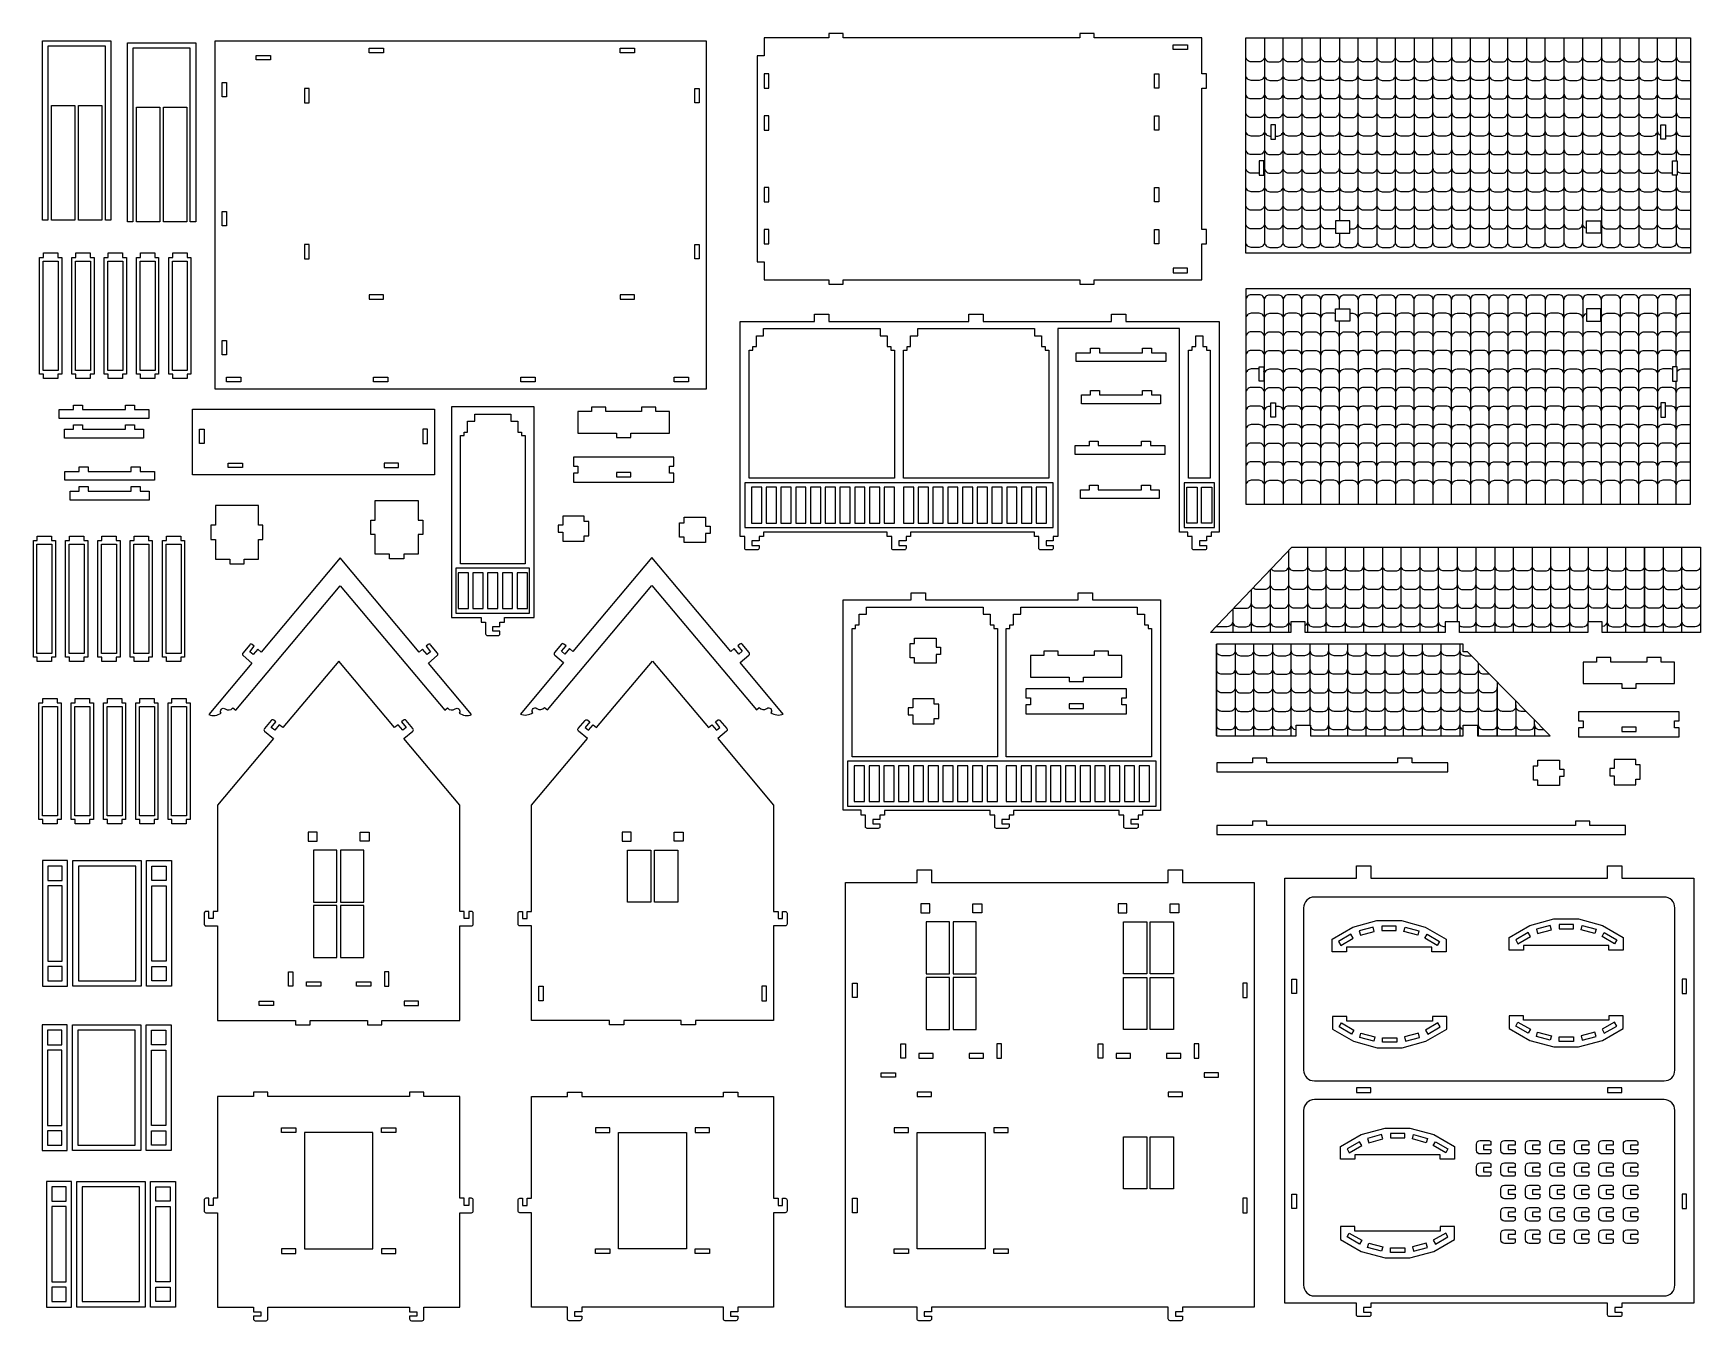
# Model space of a CAD drawing. Extents: x 450 to 4912, y 968 to 4415.
import ezdxf

# ---------------------------------------------------------------- set-up
doc = ezdxf.new("R2010")
doc.units = 0
doc.header["$MEASUREMENT"] = 0
doc.layers.add('LAYER1', color=18, linetype='CONTINUOUS')

msp = doc.modelspace()

# ---------------------------------------------------------------- linework, layer by layer
at = {"layer": 'LAYER1'}
for points in [[(642.6, 3914.4), (642.6, 4380), (489, 4380), (489, 3914.4), (474.6, 3914.4), (474.6, 4394.4), (657, 4394.4), (657, 3914.4)], [(869.9, 3909.4), (869.9, 4375), (716.3, 4375), (716.3, 3909.4), (701.9, 3909.4), (701.9, 4389.4), (884.3, 4389.4), (884.3, 3909.4)], [(2250.9, 4393.7), (935.7, 4393.7), (935.7, 3462.5), (2250.9, 3462.5)], [(1386.9, 4374.5), (1386.9, 4362.5), (1348.5, 4362.5), (1348.5, 4374.5)], [(2058.9, 4374.5), (2058.9, 4362.5), (2020.5, 4362.5), (2020.5, 4374.5)], [(2386.7, 3802.5), (2405.9, 3802.5), (2405.9, 3754.5), (2578.7, 3754.5), (2578.7, 3742.5), (2617.1, 3742.5), (2617.1, 3754.5), (3250.7, 3754.5), (3250.7, 3742.5), (3289.1, 3742.5), (3289.1, 3754.5), (3577.1, 3754.5), (3577.1, 3850.5), (3589.1, 3850.5), (3589.1, 3888.9), (3577.1, 3888.9), (3577.1, 4268.1), (3589.1, 4268.1), (3589.1, 4306.5), (3577.1, 4306.5), (3577.1, 4402.5), (3289.1, 4402.5), (3289.1, 4414.5), (3250.7, 4414.5), (3250.7, 4402.5), (2617.1, 4402.5), (2617.1, 4414.5), (2578.7, 4414.5), (2578.7, 4402.5), (2405.9, 4402.5), (2405.9, 4354.5), (2386.7, 4354.5)], [(3500.3, 4383.3), (3538.7, 4383.3), (3538.7, 4371.3), (3500.3, 4371.3)], [(3694.5, 3826.1), (3694.5, 4402.1), (4884.9, 4402.1), (4884.9, 3826.1)], [(1084.5, 4355.3), (1084.5, 4343.3), (1046.1, 4343.3), (1046.1, 4355.3)], [(2405.9, 4268.1), (2417.9, 4268.1), (2417.9, 4306.5), (2405.9, 4306.5)], [(3461.9, 4268.1), (3449.9, 4268.1), (3449.9, 4306.5), (3461.9, 4306.5)], [(954.9, 4244.9), (954.9, 4283.3), (966.9, 4283.3), (966.9, 4244.9)], [(1175.7, 4228.1), (1187.7, 4228.1), (1187.7, 4266.5), (1175.7, 4266.5)], [(2231.7, 4228.1), (2219.7, 4228.1), (2219.7, 4266.5), (2231.7, 4266.5)], [(561, 4221.6), (561, 3914.4), (498.6, 3914.4), (498.6, 4221.6)], [(633, 4221.6), (633, 3914.4), (570.6, 3914.4), (570.6, 4221.6)], [(788.3, 4216.6), (788.3, 3909.4), (725.9, 3909.4), (725.9, 4216.6)], [(860.3, 4216.6), (860.3, 3909.4), (797.9, 3909.4), (797.9, 4216.6)], [(2405.9, 4155.3), (2417.9, 4155.3), (2417.9, 4193.7), (2405.9, 4193.7)], [(3461.9, 4155.3), (3449.9, 4155.3), (3449.9, 4193.7), (3461.9, 4193.7)], [(3773.7, 4130.8), (3773.7, 4169.2), (3761.7, 4169.2), (3761.7, 4130.8)], [(4805.7, 4130.8), (4805.7, 4169.2), (4817.7, 4169.2), (4817.7, 4130.8)], [(3742.5, 4034.8), (3742.5, 4073.2), (3730.5, 4073.2), (3730.5, 4034.8)], [(4836.9, 4034.8), (4836.9, 4073.2), (4848.9, 4073.2), (4848.9, 4034.8)], [(2405.9, 3963.3), (2417.9, 3963.3), (2417.9, 4001.7), (2405.9, 4001.7)], [(3461.9, 3963.3), (3449.9, 3963.3), (3449.9, 4001.7), (3461.9, 4001.7)], [(954.9, 3899.3), (954.9, 3937.7), (966.9, 3937.7), (966.9, 3899.3)], [(2405.9, 3850.5), (2417.9, 3850.5), (2417.9, 3888.9), (2405.9, 3888.9)], [(3461.9, 3850.5), (3449.9, 3850.5), (3449.9, 3888.9), (3461.9, 3888.9)], [(3972.9, 3912.3), (3934.5, 3912.3), (3934.5, 3879.3), (3972.9, 3879.3)], [(4606.5, 3912.3), (4644.9, 3912.3), (4644.9, 3879.3), (4606.5, 3879.3)], [(1175.7, 3810.5), (1187.7, 3810.5), (1187.7, 3848.9), (1175.7, 3848.9)], [(2231.7, 3810.5), (2219.7, 3810.5), (2219.7, 3848.9), (2231.7, 3848.9)], [(477.1, 3814.4), (477.1, 3826.4), (515.5, 3826.4), (515.5, 3814.4), (525.9, 3814.4), (525.9, 3502.4), (515.5, 3502.4), (515.5, 3490.4), (477.1, 3490.4), (477.1, 3502.4), (466.6, 3502.4), (466.6, 3814.4)], [(516.3, 3512), (476.2, 3512), (476.2, 3804.8), (516.3, 3804.8)], [(563.5, 3814.4), (563.5, 3826.4), (601.9, 3826.4), (601.9, 3814.4), (612.3, 3814.4), (612.3, 3502.4), (601.9, 3502.4), (601.9, 3490.4), (563.5, 3490.4), (563.5, 3502.4), (553, 3502.4), (553, 3814.4)], [(602.7, 3512), (562.6, 3512), (562.6, 3804.8), (602.7, 3804.8)], [(649.9, 3814.4), (649.9, 3826.4), (688.3, 3826.4), (688.3, 3814.4), (698.7, 3814.4), (698.7, 3502.4), (688.3, 3502.4), (688.3, 3490.4), (649.9, 3490.4), (649.9, 3502.4), (639.4, 3502.4), (639.4, 3814.4)], [(689.1, 3512), (649, 3512), (649, 3804.8), (689.1, 3804.8)], [(736.3, 3814.4), (736.3, 3826.4), (774.7, 3826.4), (774.7, 3814.4), (785.1, 3814.4), (785.1, 3502.4), (774.7, 3502.4), (774.7, 3490.4), (736.3, 3490.4), (736.3, 3502.4), (725.8, 3502.4), (725.8, 3814.4)], [(775.5, 3512), (735.4, 3512), (735.4, 3804.8), (775.5, 3804.8)], [(822.7, 3814.4), (822.7, 3826.4), (861.1, 3826.4), (861.1, 3814.4), (871.5, 3814.4), (871.5, 3502.4), (861.1, 3502.4), (861.1, 3490.4), (822.7, 3490.4), (822.7, 3502.4), (812.2, 3502.4), (812.2, 3814.4)], [(861.9, 3512), (821.8, 3512), (821.8, 3804.8), (861.9, 3804.8)], [(3500.3, 3773.7), (3538.7, 3773.7), (3538.7, 3785.7), (3500.3, 3785.7)], [(1386.9, 3702.5), (1386.9, 3714.5), (1348.5, 3714.5), (1348.5, 3702.5)], [(2058.9, 3702.5), (2058.9, 3714.5), (2020.5, 3714.5), (2020.5, 3702.5)], [(3694.5, 3730.1), (3694.5, 3154.1), (4884.9, 3154.1), (4884.9, 3730.1)], [(3972.9, 3643.8), (3934.5, 3643.8), (3934.5, 3676.8), (3972.9, 3676.8)], [(4606.5, 3643.8), (4644.9, 3643.8), (4644.9, 3676.8), (4606.5, 3676.8)], [(2365.5, 3223.3), (2365.5, 3566.5), (2375.1, 3566.5), (2375.1, 3576.1), (2384.7, 3576.1), (2384.7, 3604.9), (2403.9, 3604.9), (2403.9, 3624.1), (2715.9, 3624.1), (2715.9, 3604.9), (2735.1, 3604.9), (2735.1, 3576.1), (2744.7, 3576.1), (2744.7, 3566.5), (2754.3, 3566.5), (2754.3, 3223.3)], [(2778.3, 3223.3), (2778.3, 3566.5), (2787.9, 3566.5), (2787.9, 3576.1), (2797.5, 3576.1), (2797.5, 3604.9), (2816.7, 3604.9), (2816.7, 3624.1), (3128.7, 3624.1), (3128.7, 3604.9), (3147.9, 3604.9), (3147.9, 3576.1), (3157.5, 3576.1), (3157.5, 3566.5), (3167.1, 3566.5), (3167.1, 3223.3)], [(954.9, 3553.7), (954.9, 3592.1), (966.9, 3592.1), (966.9, 3553.7)], [(3418.1, 3559.5), (3418.1, 3571.5), (3442.1, 3571.5), (3442.1, 3559.5), (3480.5, 3559.5), (3480.5, 3535.5), (3240.5, 3535.5), (3240.5, 3559.5), (3278.9, 3559.5), (3278.9, 3571.5), (3302.9, 3571.5), (3302.9, 3559.5)], [(3579.9, 3604.9), (3579.9, 3576.1), (3589.5, 3576.1), (3589.5, 3566.5), (3599.1, 3566.5), (3599.1, 3223.3), (3541.5, 3223.3), (3541.5, 3566.5), (3551.1, 3566.5), (3551.1, 3576.1), (3560.7, 3576.1), (3560.7, 3604.9)], [(966.9, 3493.7), (1005.3, 3493.7), (1005.3, 3481.7), (966.9, 3481.7)], [(1360.5, 3493.7), (1398.9, 3493.7), (1398.9, 3481.7), (1360.5, 3481.7)], [(1754.1, 3493.7), (1792.5, 3493.7), (1792.5, 3481.7), (1754.1, 3481.7)], [(2164.5, 3493.7), (2202.9, 3493.7), (2202.9, 3481.7), (2164.5, 3481.7)], [(3742.5, 3521.3), (3742.5, 3482.9), (3730.5, 3482.9), (3730.5, 3521.3)], [(4836.9, 3521.3), (4836.9, 3482.9), (4848.9, 3482.9), (4848.9, 3521.3)], [(3418.1, 3446.4), (3418.1, 3458.4), (3442.1, 3458.4), (3442.1, 3446.4), (3466.1, 3446.4), (3466.1, 3422.4), (3254.9, 3422.4), (3254.9, 3446.4), (3278.9, 3446.4), (3278.9, 3458.4), (3302.9, 3458.4), (3302.9, 3446.4)], [(696.3, 3407.3), (696.3, 3419.3), (720.3, 3419.3), (720.3, 3407.3), (758.7, 3407.3), (758.7, 3383.3), (518.7, 3383.3), (518.7, 3407.3), (557.1, 3407.3), (557.1, 3419.3), (581.1, 3419.3), (581.1, 3407.3)], [(1523.4, 3232.7), (875.4, 3232.7), (875.4, 3407.9), (1523.4, 3407.9)], [(1592.9, 2994.3), (1592.9, 3337.5), (1602.5, 3337.5), (1602.5, 3347.1), (1612.1, 3347.1), (1612.1, 3375.9), (1631.3, 3375.9), (1631.3, 3395.1), (1727.3, 3395.1), (1727.3, 3375.9), (1746.5, 3375.9), (1746.5, 3347.1), (1756.1, 3347.1), (1756.1, 3337.5), (1765.7, 3337.5), (1765.7, 2994.3)], [(1981.6, 3402), (1981.6, 3414), (1943.2, 3414), (1943.2, 3402), (1907.2, 3402), (1907.2, 3344.4), (2010.4, 3344.4), (2010.4, 3332.4), (2048.8, 3332.4), (2048.8, 3344.4), (2152, 3344.4), (2152, 3402), (2116, 3402), (2116, 3414), (2077.6, 3414), (2077.6, 3402)], [(3773.7, 3425.3), (3773.7, 3386.9), (3761.7, 3386.9), (3761.7, 3425.3)], [(4805.7, 3425.3), (4805.7, 3386.9), (4817.7, 3386.9), (4817.7, 3425.3)], [(696.3, 3354.5), (696.3, 3366.5), (720.3, 3366.5), (720.3, 3354.5), (744.3, 3354.5), (744.3, 3330.5), (533.1, 3330.5), (533.1, 3354.5), (557.1, 3354.5), (557.1, 3366.5), (581.1, 3366.5), (581.1, 3354.5)], [(906.6, 3355.1), (906.6, 3316.7), (894.6, 3316.7), (894.6, 3355.1)], [(1492.2, 3355.1), (1492.2, 3316.7), (1504.2, 3316.7), (1504.2, 3355.1)], [(3415.1, 3311), (3415.1, 3323), (3439.1, 3323), (3439.1, 3311), (3477.5, 3311), (3477.5, 3287), (3237.5, 3287), (3237.5, 3311), (3275.9, 3311), (3275.9, 3323), (3299.9, 3323), (3299.9, 3311)], [(1009.8, 3251.9), (971.4, 3251.9), (971.4, 3263.9), (1009.8, 3263.9)], [(1389, 3251.9), (1427.4, 3251.9), (1427.4, 3263.9), (1389, 3263.9)], [(1895.2, 3255.9), (1907.2, 3255.9), (1907.2, 3236.7), (1895.2, 3236.7), (1895.2, 3212.7), (2164, 3212.7), (2164, 3236.7), (2152, 3236.7), (2152, 3255.9), (2164, 3255.9), (2164, 3279.9), (1895.2, 3279.9)], [(711.7, 3241.8), (711.7, 3253.8), (735.7, 3253.8), (735.7, 3241.8), (774.1, 3241.8), (774.1, 3217.8), (534.1, 3217.8), (534.1, 3241.8), (572.5, 3241.8), (572.5, 3253.8), (596.5, 3253.8), (596.5, 3241.8)], [(2010.4, 3227.1), (2048.8, 3227.1), (2048.8, 3239.1), (2010.4, 3239.1)], [(711.7, 3189), (711.7, 3201), (735.7, 3201), (735.7, 3189), (759.7, 3189), (759.7, 3165), (548.5, 3165), (548.5, 3189), (572.5, 3189), (572.5, 3201), (596.5, 3201), (596.5, 3189)], [(3179.1, 3211.3), (2353.5, 3211.3), (2353.5, 3091.3), (3179.1, 3091.3)], [(2399, 3199.3), (2371.5, 3199.3), (2371.5, 3103.3), (2399, 3103.3)], [(2411, 3199.3), (2411, 3103.3), (2438.5, 3103.3), (2438.5, 3199.3)], [(2478, 3103.3), (2478, 3199.3), (2450.5, 3199.3), (2450.5, 3103.3)], [(2490, 3199.3), (2490, 3103.3), (2517.5, 3103.3), (2517.5, 3199.3)], [(2529.5, 3199.3), (2529.5, 3103.3), (2556.9, 3103.3), (2556.9, 3199.3)], [(2568.9, 3199.3), (2568.9, 3103.3), (2596.4, 3103.3), (2596.4, 3199.3)], [(2608.4, 3199.3), (2608.4, 3103.3), (2635.9, 3103.3), (2635.9, 3199.3)], [(2647.9, 3199.3), (2647.9, 3103.3), (2675.4, 3103.3), (2675.4, 3199.3)], [(2687.4, 3199.3), (2687.4, 3103.3), (2714.9, 3103.3), (2714.9, 3199.3)], [(2726.9, 3103.3), (2754.3, 3103.3), (2754.3, 3199.3), (2726.9, 3199.3)], [(2805.8, 3199.3), (2778.3, 3199.3), (2778.3, 3103.3), (2805.8, 3103.3)], [(2817.8, 3199.3), (2817.8, 3103.3), (2845.3, 3103.3), (2845.3, 3199.3)], [(2857.3, 3199.3), (2857.3, 3103.3), (2884.8, 3103.3), (2884.8, 3199.3)], [(2896.8, 3199.3), (2896.8, 3103.3), (2924.3, 3103.3), (2924.3, 3199.3)], [(2936.3, 3199.3), (2936.3, 3103.3), (2963.7, 3103.3), (2963.7, 3199.3)], [(2975.7, 3199.3), (2975.7, 3103.3), (3003.2, 3103.3), (3003.2, 3199.3)], [(3015.2, 3199.3), (3015.2, 3103.3), (3042.7, 3103.3), (3042.7, 3199.3)], [(3054.7, 3199.3), (3054.7, 3103.3), (3082.2, 3103.3), (3082.2, 3199.3)], [(3094.2, 3199.3), (3094.2, 3103.3), (3121.7, 3103.3), (3121.7, 3199.3)], [(3133.7, 3103.3), (3161.1, 3103.3), (3161.1, 3199.3), (3133.7, 3199.3)], [(3415.1, 3192.7), (3415.1, 3204.7), (3439.1, 3204.7), (3439.1, 3192.7), (3463.1, 3192.7), (3463.1, 3168.7), (3251.9, 3168.7), (3251.9, 3192.7), (3275.9, 3192.7), (3275.9, 3204.7), (3299.9, 3204.7), (3299.9, 3192.7)], [(3611.1, 3211.3), (3529.5, 3211.3), (3529.5, 3091.3), (3611.1, 3091.3)], [(3564.3, 3103.3), (3536.9, 3103.3), (3536.9, 3199.3), (3564.3, 3199.3)], [(3603.8, 3199.3), (3603.8, 3103.3), (3576.3, 3103.3), (3576.3, 3199.3)], [(975.5, 3006.5), (975.5, 2994.5), (1013.9, 2994.5), (1013.9, 3006.5), (1052.3, 3006.5), (1052.3, 3059.3), (1064.3, 3059.3), (1064.3, 3097.7), (1052.3, 3097.7), (1052.3, 3150.5), (937.1, 3150.5), (937.1, 3097.7), (925.1, 3097.7), (925.1, 3059.3), (937.1, 3059.3), (937.1, 3006.5)], [(1441.7, 3019.7), (1441.7, 3007.7), (1403.3, 3007.7), (1403.3, 3019.7), (1364.9, 3019.7), (1364.9, 3072.5), (1352.9, 3072.5), (1352.9, 3110.9), (1364.9, 3110.9), (1364.9, 3163.7), (1480.1, 3163.7), (1480.1, 3110.9), (1492.1, 3110.9), (1492.1, 3072.5), (1480.1, 3072.5), (1480.1, 3019.7)], [(1866.6, 3098), (1854.6, 3098), (1854.6, 3078.8), (1866.6, 3078.8), (1866.6, 3054.8), (1924.2, 3054.8), (1924.2, 3069.2), (1936.2, 3069.2), (1936.2, 3107.6), (1924.2, 3107.6), (1924.2, 3122), (1866.6, 3122)], [(2248.8, 3094.7), (2260.8, 3094.7), (2260.8, 3075.5), (2248.8, 3075.5), (2248.8, 3051.5), (2191.2, 3051.5), (2191.2, 3065.9), (2179.2, 3065.9), (2179.2, 3104.3), (2191.2, 3104.3), (2191.2, 3118.7), (2248.8, 3118.7)], [(460.2, 3056.4), (460.2, 3068.4), (498.6, 3068.4), (498.6, 3056.4), (509, 3056.4), (509, 2744.4), (498.6, 2744.4), (498.6, 2732.4), (460.2, 2732.4), (460.2, 2744.4), (449.8, 2744.4), (449.8, 3056.4)], [(499.4, 2754), (459.4, 2754), (459.4, 3046.8), (499.4, 3046.8)], [(546.6, 3056.4), (546.6, 3068.4), (585, 3068.4), (585, 3056.4), (595.4, 3056.4), (595.4, 2744.4), (585, 2744.4), (585, 2732.4), (546.6, 2732.4), (546.6, 2744.4), (536.2, 2744.4), (536.2, 3056.4)], [(585.8, 2754), (545.8, 2754), (545.8, 3046.8), (585.8, 3046.8)], [(633, 3056.4), (633, 3068.4), (671.4, 3068.4), (671.4, 3056.4), (681.8, 3056.4), (681.8, 2744.4), (671.4, 2744.4), (671.4, 2732.4), (633, 2732.4), (633, 2744.4), (622.6, 2744.4), (622.6, 3056.4)], [(672.2, 2754), (632.2, 2754), (632.2, 3046.8), (672.2, 3046.8)], [(719.4, 3056.4), (719.4, 3068.4), (757.8, 3068.4), (757.8, 3056.4), (768.2, 3056.4), (768.2, 2744.4), (757.8, 2744.4), (757.8, 2732.4), (719.4, 2732.4), (719.4, 2744.4), (709, 2744.4), (709, 3056.4)], [(758.6, 2754), (718.6, 2754), (718.6, 3046.8), (758.6, 3046.8)], [(805.8, 3056.4), (805.8, 3068.4), (844.2, 3068.4), (844.2, 3056.4), (854.6, 3056.4), (854.6, 2744.4), (844.2, 2744.4), (844.2, 2732.4), (805.8, 2732.4), (805.8, 2744.4), (795.4, 2744.4), (795.4, 3056.4)], [(845, 2754), (805, 2754), (805, 3046.8), (845, 3046.8)], [(4266.3, 2810.2), (4266.3, 2839), (4227.9, 2839), (4227.9, 2810.2), (3853.5, 2810.2), (3853.5, 2839), (3815.1, 2839), (3815.1, 2810.2), (3599.8, 2810.2), (3817.5, 3038.7), (4911.9, 3038.7), (4911.9, 2810.2), (4647.9, 2810.2), (4647.9, 2839), (4609.5, 2839), (4609.5, 2810.2)], [(1777.7, 2982.3), (1580.9, 2982.3), (1580.9, 2862.3), (1777.7, 2862.3)], [(1614.1, 2970.3), (1586.6, 2970.3), (1586.6, 2874.3), (1614.1, 2874.3)], [(1626.1, 2970.3), (1626.1, 2874.3), (1653.5, 2874.3), (1653.5, 2970.3)], [(1693, 2874.3), (1693, 2970.3), (1665.5, 2970.3), (1665.5, 2874.3)], [(1705, 2970.3), (1705, 2874.3), (1732.5, 2874.3), (1732.5, 2970.3)], [(1744.5, 2970.3), (1744.5, 2874.3), (1772, 2874.3), (1772, 2970.3)], [(2640.9, 2477.7), (2640.9, 2820.9), (2650.5, 2820.9), (2650.5, 2830.5), (2660.1, 2830.5), (2660.1, 2859.3), (2679.3, 2859.3), (2679.3, 2878.5), (2991.3, 2878.5), (2991.3, 2859.3), (3010.5, 2859.3), (3010.5, 2830.5), (3020.1, 2830.5), (3020.1, 2820.9), (3029.7, 2820.9), (3029.7, 2477.7)], [(3053.7, 2477.7), (3053.7, 2820.9), (3063.3, 2820.9), (3063.3, 2830.5), (3072.9, 2830.5), (3072.9, 2859.3), (3092.1, 2859.3), (3092.1, 2878.5), (3404.1, 2878.5), (3404.1, 2859.3), (3423.3, 2859.3), (3423.3, 2830.5), (3432.9, 2830.5), (3432.9, 2820.9), (3442.5, 2820.9), (3442.5, 2477.7)], [(2865.6, 2771), (2877.6, 2771), (2877.6, 2751.8), (2865.6, 2751.8), (2865.6, 2727.8), (2808, 2727.8), (2808, 2742.2), (2796, 2742.2), (2796, 2780.6), (2808, 2780.6), (2808, 2795), (2865.6, 2795)], [(4275.9, 2533.6), (4275.9, 2562.4), (4314.3, 2562.4), (4314.3, 2533.6), (4508.7, 2533.6), (4287.9, 2758.9), (4275.9, 2758.9), (4275.9, 2778.8), (3615.9, 2778.8), (3615.9, 2533.6), (3829.5, 2533.6), (3829.5, 2562.4), (3867.9, 2562.4), (3867.9, 2533.6)], [(3192.7, 2748.5), (3192.7, 2760.5), (3154.3, 2760.5), (3154.3, 2748.5), (3118.3, 2748.5), (3118.3, 2690.9), (3221.5, 2690.9), (3221.5, 2678.9), (3259.9, 2678.9), (3259.9, 2690.9), (3363.1, 2690.9), (3363.1, 2748.5), (3327.1, 2748.5), (3327.1, 2760.5), (3288.7, 2760.5), (3288.7, 2748.5)], [(4671.7, 2731.3), (4671.7, 2743.3), (4633.3, 2743.3), (4633.3, 2731.3), (4597.3, 2731.3), (4597.3, 2673.7), (4700.5, 2673.7), (4700.5, 2661.7), (4738.9, 2661.7), (4738.9, 2673.7), (4842.1, 2673.7), (4842.1, 2731.3), (4806.1, 2731.3), (4806.1, 2743.3), (4767.7, 2743.3), (4767.7, 2731.3)], [(475.2, 2621.8), (475.2, 2633.8), (513.6, 2633.8), (513.6, 2621.8), (524, 2621.8), (524, 2309.8), (513.6, 2309.8), (513.6, 2297.8), (475.2, 2297.8), (475.2, 2309.8), (464.7, 2309.8), (464.7, 2621.8)], [(561.6, 2621.8), (561.6, 2633.8), (600, 2633.8), (600, 2621.8), (610.4, 2621.8), (610.4, 2309.8), (600, 2309.8), (600, 2297.8), (561.6, 2297.8), (561.6, 2309.8), (551.1, 2309.8), (551.1, 2621.8)], [(648, 2621.8), (648, 2633.8), (686.4, 2633.8), (686.4, 2621.8), (696.8, 2621.8), (696.8, 2309.8), (686.4, 2309.8), (686.4, 2297.8), (648, 2297.8), (648, 2309.8), (637.5, 2309.8), (637.5, 2621.8)], [(734.4, 2621.8), (734.4, 2633.8), (772.8, 2633.8), (772.8, 2621.8), (783.2, 2621.8), (783.2, 2309.8), (772.8, 2309.8), (772.8, 2297.8), (734.4, 2297.8), (734.4, 2309.8), (723.9, 2309.8), (723.9, 2621.8)], [(820.8, 2621.8), (820.8, 2633.8), (859.2, 2633.8), (859.2, 2621.8), (869.6, 2621.8), (869.6, 2309.8), (859.2, 2309.8), (859.2, 2297.8), (820.8, 2297.8), (820.8, 2309.8), (810.3, 2309.8), (810.3, 2621.8)], [(2803.2, 2608.8), (2791.2, 2608.8), (2791.2, 2589.6), (2803.2, 2589.6), (2803.2, 2565.6), (2860.8, 2565.6), (2860.8, 2580), (2872.8, 2580), (2872.8, 2618.4), (2860.8, 2618.4), (2860.8, 2632.8), (2803.2, 2632.8)], [(3106.3, 2635.7), (3118.3, 2635.7), (3118.3, 2616.5), (3106.3, 2616.5), (3106.3, 2592.5), (3375.1, 2592.5), (3375.1, 2616.5), (3363.1, 2616.5), (3363.1, 2635.7), (3375.1, 2635.7), (3375.1, 2659.7), (3106.3, 2659.7)], [(514.4, 2319.4), (474.3, 2319.4), (474.3, 2612.2), (514.4, 2612.2)], [(600.8, 2319.4), (560.7, 2319.4), (560.7, 2612.2), (600.8, 2612.2)], [(687.2, 2319.4), (647.1, 2319.4), (647.1, 2612.2), (687.2, 2612.2)], [(773.6, 2319.4), (733.5, 2319.4), (733.5, 2612.2), (773.6, 2612.2)], [(860, 2319.4), (819.9, 2319.4), (819.9, 2612.2), (860, 2612.2)], [(3221.5, 2606.9), (3259.9, 2606.9), (3259.9, 2618.9), (3221.5, 2618.9)], [(4585.3, 2573.9), (4597.3, 2573.9), (4597.3, 2554.7), (4585.3, 2554.7), (4585.3, 2530.7), (4854.1, 2530.7), (4854.1, 2554.7), (4842.1, 2554.7), (4842.1, 2573.9), (4854.1, 2573.9), (4854.1, 2597.9), (4585.3, 2597.9)], [(4700.5, 2545.1), (4738.9, 2545.1), (4738.9, 2557.1), (4700.5, 2557.1)], [(3454.5, 2465.7), (2628.9, 2465.7), (2628.9, 2345.7), (3454.5, 2345.7)], [(3616.9, 2461.6), (3616.9, 2437.6), (4235.4, 2437.6), (4235.4, 2461.6), (4139.4, 2461.6), (4139.4, 2473.6), (4101, 2473.6), (4101, 2461.6), (3751.3, 2461.6), (3751.3, 2473.6), (3712.9, 2473.6), (3712.9, 2461.6)], [(4534.1, 2444.1), (4546.1, 2444.1), (4546.1, 2424.9), (4534.1, 2424.9), (4534.1, 2400.9), (4476.5, 2400.9), (4476.5, 2415.3), (4464.5, 2415.3), (4464.5, 2453.7), (4476.5, 2453.7), (4476.5, 2468.1), (4534.1, 2468.1)], [(4680.5, 2446.1), (4668.5, 2446.1), (4668.5, 2426.9), (4680.5, 2426.9), (4680.5, 2402.9), (4738.1, 2402.9), (4738.1, 2417.3), (4750.1, 2417.3), (4750.1, 2455.7), (4738.1, 2455.7), (4738.1, 2470.1), (4680.5, 2470.1)], [(2674.4, 2453.7), (2646.9, 2453.7), (2646.9, 2357.7), (2674.4, 2357.7)], [(2686.4, 2453.7), (2686.4, 2357.7), (2713.9, 2357.7), (2713.9, 2453.7)], [(2753.4, 2357.7), (2753.4, 2453.7), (2725.9, 2453.7), (2725.9, 2357.7)], [(2765.4, 2453.7), (2765.4, 2357.7), (2792.9, 2357.7), (2792.9, 2453.7)], [(2804.9, 2453.7), (2804.9, 2357.7), (2832.3, 2357.7), (2832.3, 2453.7)], [(2844.3, 2453.7), (2844.3, 2357.7), (2871.8, 2357.7), (2871.8, 2453.7)], [(2883.8, 2453.7), (2883.8, 2357.7), (2911.3, 2357.7), (2911.3, 2453.7)], [(2923.3, 2453.7), (2923.3, 2357.7), (2950.8, 2357.7), (2950.8, 2453.7)], [(2962.8, 2453.7), (2962.8, 2357.7), (2990.3, 2357.7), (2990.3, 2453.7)], [(3002.3, 2357.7), (3029.7, 2357.7), (3029.7, 2453.7), (3002.3, 2453.7)], [(3081.2, 2453.7), (3053.7, 2453.7), (3053.7, 2357.7), (3081.2, 2357.7)], [(3093.2, 2453.7), (3093.2, 2357.7), (3120.7, 2357.7), (3120.7, 2453.7)], [(3132.7, 2453.7), (3132.7, 2357.7), (3160.2, 2357.7), (3160.2, 2453.7)], [(3172.2, 2453.7), (3172.2, 2357.7), (3199.7, 2357.7), (3199.7, 2453.7)], [(3211.7, 2453.7), (3211.7, 2357.7), (3239.1, 2357.7), (3239.1, 2453.7)], [(3251.1, 2453.7), (3251.1, 2357.7), (3278.6, 2357.7), (3278.6, 2453.7)], [(3290.6, 2453.7), (3290.6, 2357.7), (3318.1, 2357.7), (3318.1, 2453.7)], [(3330.1, 2453.7), (3330.1, 2357.7), (3357.6, 2357.7), (3357.6, 2453.7)], [(3369.6, 2453.7), (3369.6, 2357.7), (3397.1, 2357.7), (3397.1, 2453.7)], [(3409.1, 2357.7), (3436.5, 2357.7), (3436.5, 2453.7), (3409.1, 2453.7)], [(1185.4, 2251.8), (1209.4, 2251.8), (1209.4, 2275.8), (1185.4, 2275.8)], [(1348.6, 2251.8), (1324.6, 2251.8), (1324.6, 2275.8), (1348.6, 2275.8)], [(2025.4, 2251.8), (2049.4, 2251.8), (2049.4, 2275.8), (2025.4, 2275.8)], [(2188.6, 2251.8), (2164.6, 2251.8), (2164.6, 2275.8), (2188.6, 2275.8)], [(3616.7, 2293.3), (3616.7, 2269.3), (4711.1, 2269.3), (4711.1, 2293.3), (4615.1, 2293.3), (4615.1, 2305.3), (4576.7, 2305.3), (4576.7, 2293.3), (3751.1, 2293.3), (3751.1, 2305.3), (3712.7, 2305.3), (3712.7, 2293.3)], [(541.4, 2199.5), (474.2, 2199.5), (474.2, 1863.5), (541.4, 1863.5)], [(738.2, 1863.5), (555.8, 1863.5), (555.8, 2199.5), (738.2, 2199.5)], [(752.6, 2199.5), (819.8, 2199.5), (819.8, 1863.5), (752.6, 1863.5)], [(1262.2, 2088.6), (1262.2, 2227.8), (1199.8, 2227.8), (1199.8, 2088.6)], [(1334.2, 2088.6), (1334.2, 2227.8), (1271.8, 2227.8), (1271.8, 2088.6)], [(2039.8, 2088.6), (2039.8, 2227.8), (2102.2, 2227.8), (2102.2, 2088.6)], [(2111.8, 2088.6), (2111.8, 2227.8), (2174.2, 2227.8), (2174.2, 2088.6)], [(527, 2146.7), (527, 2185.1), (488.6, 2185.1), (488.6, 2146.7)], [(723.8, 2185.1), (570.2, 2185.1), (570.2, 1877.9), (723.8, 1877.9)], [(767, 2146.7), (767, 2185.1), (805.4, 2185.1), (805.4, 2146.7)], [(488.6, 1930.7), (527, 1930.7), (527, 2132.3), (488.6, 2132.3)], [(805.4, 1930.7), (767, 1930.7), (767, 2132.3), (805.4, 2132.3)], [(1199.8, 2079), (1199.8, 1939.8), (1262.2, 1939.8), (1262.2, 2079)], [(1271.8, 2079), (1271.8, 1939.8), (1334.2, 1939.8), (1334.2, 2079)], [(2824.6, 2059.8), (2848.6, 2059.8), (2848.6, 2083.8), (2824.6, 2083.8)], [(2987.8, 2059.8), (2963.8, 2059.8), (2963.8, 2083.8), (2987.8, 2083.8)], [(3352.6, 2059.8), (3376.6, 2059.8), (3376.6, 2083.8), (3352.6, 2083.8)], [(3515.8, 2059.8), (3491.8, 2059.8), (3491.8, 2083.8), (3515.8, 2083.8)], [(2901.4, 1896.6), (2901.4, 2035.8), (2839, 2035.8), (2839, 1896.6)], [(2973.4, 1896.6), (2973.4, 2035.8), (2911, 2035.8), (2911, 1896.6)], [(3367, 1896.6), (3367, 2035.8), (3429.4, 2035.8), (3429.4, 1896.6)], [(3439, 1896.6), (3439, 2035.8), (3501.4, 2035.8), (3501.4, 1896.6)], [(3963.7, 1967.5), (3963.7, 1955.5), (3925.3, 1955.5), (3925.3, 1989.6), (3980.9, 2021.8), (4044.9, 2038.9), (4111.1, 2038.9), (4175, 2021.8), (4230.7, 1989.6), (4230.7, 1955.5), (4192.3, 1955.5), (4192.3, 1967.5)], [(4001.2, 1999.9), (4038.3, 2009.8), (4035.2, 2021.4), (3998.1, 2011.4)], [(4058.8, 2012.5), (4097.2, 2012.5), (4097.2, 2024.5), (4058.8, 2024.5)], [(4154.7, 1999.9), (4117.7, 2009.8), (4120.8, 2021.4), (4157.9, 2011.4)], [(4437.8, 1972), (4437.8, 1960), (4399.4, 1960), (4399.4, 1994.1), (4455.1, 2026.2), (4519.1, 2043.3), (4585.3, 2043.3), (4649.2, 2026.2), (4704.9, 1994.1), (4704.9, 1960), (4666.5, 1960), (4666.5, 1972)], [(4475.4, 2004.3), (4512.5, 2014.2), (4509.4, 2025.8), (4472.3, 2015.9)], [(4533, 2016.9), (4571.4, 2016.9), (4571.4, 2028.9), (4533, 2028.9)], [(4628.9, 2004.3), (4591.8, 2014.2), (4595, 2025.8), (4632, 2015.9)], [(3948.9, 1972.7), (3982.1, 1991.9), (3976.1, 2002.3), (3942.9, 1983.1)], [(4207.1, 1972.7), (4173.8, 1991.9), (4179.8, 2002.3), (4213.1, 1983.1)], [(4423, 1977.2), (4456.3, 1996.4), (4450.3, 2006.8), (4417, 1987.6)], [(4681.3, 1977.2), (4648, 1996.4), (4654, 2006.8), (4687.3, 1987.6)], [(488.6, 1916.3), (488.6, 1877.9), (527, 1877.9), (527, 1916.3)], [(805.4, 1916.3), (805.4, 1877.9), (767, 1877.9), (767, 1916.3)], [(1144.6, 1901.4), (1144.6, 1863), (1132.6, 1863), (1132.6, 1901.4)], [(1219, 1863), (1180.6, 1863), (1180.6, 1875), (1219, 1875)], [(1315, 1875), (1353.4, 1875), (1353.4, 1863), (1315, 1863)], [(1389.4, 1901.4), (1389.4, 1863), (1401.4, 1863), (1401.4, 1901.4)], [(2839, 1887), (2839, 1747.8), (2901.4, 1747.8), (2901.4, 1887)], [(2911, 1887), (2911, 1747.8), (2973.4, 1747.8), (2973.4, 1887)], [(3429.4, 1887), (3429.4, 1747.8), (3367, 1747.8), (3367, 1887)], [(3501.4, 1887), (3501.4, 1747.8), (3439, 1747.8), (3439, 1887)], [(3830, 1882.4), (3830, 1844), (3818, 1844), (3818, 1882.4)], [(4862, 1882.4), (4862, 1844), (4874, 1844), (4874, 1882.4)], [(1814.2, 1863), (1814.2, 1824.6), (1802.2, 1824.6), (1802.2, 1863)], [(2399.8, 1863), (2399.8, 1824.6), (2411.8, 1824.6), (2411.8, 1863)], [(2654.2, 1871.4), (2654.2, 1833), (2642.2, 1833), (2642.2, 1871.4)], [(3686.2, 1871.4), (3686.2, 1833), (3698.2, 1833), (3698.2, 1871.4)], [(1092.1, 1811.7), (1053.7, 1811.7), (1053.7, 1823.7), (1092.1, 1823.7)], [(1441.8, 1811.7), (1480.2, 1811.7), (1480.2, 1823.7), (1441.8, 1823.7)], [(540.3, 1759.6), (473.1, 1759.6), (473.1, 1423.6), (540.3, 1423.6)], [(525.9, 1706.8), (525.9, 1745.2), (487.5, 1745.2), (487.5, 1706.8)], [(737.1, 1423.6), (554.7, 1423.6), (554.7, 1759.6), (737.1, 1759.6)], [(722.7, 1745.2), (569.1, 1745.2), (569.1, 1438), (722.7, 1438)], [(751.5, 1759.6), (818.7, 1759.6), (818.7, 1423.6), (751.5, 1423.6)], [(765.9, 1706.8), (765.9, 1745.2), (804.3, 1745.2), (804.3, 1706.8)], [(3965.3, 1770.1), (3965.3, 1782.1), (3926.9, 1782.1), (3926.9, 1748), (3982.6, 1715.9), (4046.5, 1698.7), (4112.7, 1698.7), (4176.7, 1715.9), (4232.3, 1748), (4232.3, 1782.1), (4193.9, 1782.1), (4193.9, 1770.1)], [(3950.5, 1764.9), (3983.8, 1745.7), (3977.8, 1735.3), (3944.5, 1754.5)], [(4208.7, 1764.9), (4175.5, 1745.7), (4181.5, 1735.3), (4214.7, 1754.5)], [(4437.8, 1772.3), (4437.8, 1784.3), (4399.4, 1784.3), (4399.4, 1750.2), (4455.1, 1718.1), (4519.1, 1701), (4585.3, 1701), (4649.2, 1718.1), (4704.9, 1750.2), (4704.9, 1784.3), (4666.5, 1784.3), (4666.5, 1772.3)], [(4423, 1767.1), (4456.3, 1747.9), (4450.3, 1737.5), (4417, 1756.7)], [(4681.3, 1767.1), (4648, 1747.9), (4654, 1737.5), (4687.3, 1756.7)], [(2783.8, 1709.4), (2783.8, 1671), (2771.8, 1671), (2771.8, 1709.4)], [(3028.6, 1709.4), (3028.6, 1671), (3040.6, 1671), (3040.6, 1709.4)], [(3311.8, 1709.4), (3311.8, 1671), (3299.8, 1671), (3299.8, 1709.4)], [(3556.6, 1709.4), (3556.6, 1671), (3568.6, 1671), (3568.6, 1709.4)], [(4002.8, 1737.8), (4039.9, 1727.8), (4036.8, 1716.2), (3999.7, 1726.2)], [(4060.4, 1725.1), (4098.8, 1725.1), (4098.8, 1713.1), (4060.4, 1713.1)], [(4156.4, 1737.8), (4119.3, 1727.8), (4122.4, 1716.2), (4159.5, 1726.2)], [(4475.4, 1740), (4512.5, 1730.1), (4509.4, 1718.5), (4472.3, 1728.4)], [(4533, 1727.4), (4571.4, 1727.4), (4571.4, 1715.4), (4533, 1715.4)], [(4628.9, 1740), (4591.8, 1730.1), (4595, 1718.5), (4632, 1728.4)], [(487.5, 1490.8), (525.9, 1490.8), (525.9, 1692.4), (487.5, 1692.4)], [(804.3, 1490.8), (765.9, 1490.8), (765.9, 1692.4), (804.3, 1692.4)], [(2858.2, 1683), (2819.8, 1683), (2819.8, 1671), (2858.2, 1671)], [(2954.2, 1671), (2992.6, 1671), (2992.6, 1683), (2954.2, 1683)], [(3386.2, 1683), (3347.8, 1683), (3347.8, 1671), (3386.2, 1671)], [(3482.2, 1671), (3520.6, 1671), (3520.6, 1683), (3482.2, 1683)], [(2757.4, 1619.7), (2719, 1619.7), (2719, 1631.7), (2757.4, 1631.7)], [(3583, 1619.7), (3621.4, 1619.7), (3621.4, 1631.7), (3583, 1631.7)], [(2815, 1567.8), (2853.4, 1567.8), (2853.4, 1579.8), (2815, 1579.8)], [(3487, 1567.8), (3525.4, 1567.8), (3525.4, 1579.8), (3487, 1579.8)], [(3990.8, 1578.8), (4029.2, 1578.8), (4029.2, 1590.8), (3990.8, 1590.8)], [(4662.8, 1578.8), (4701.2, 1578.8), (4701.2, 1590.8), (4662.8, 1590.8)], [(487.5, 1476.4), (487.5, 1438), (525.9, 1438), (525.9, 1476.4)], [(804.3, 1476.4), (804.3, 1438), (765.9, 1438), (765.9, 1476.4)], [(1152.7, 1471.8), (1114.3, 1471.8), (1114.3, 1483.8), (1152.7, 1483.8)], [(1419.7, 1471.8), (1381.3, 1471.8), (1381.3, 1483.8), (1419.7, 1483.8)], [(1954.3, 1471.8), (1992.7, 1471.8), (1992.7, 1483.8), (1954.3, 1483.8)], [(2221.3, 1471.8), (2259.7, 1471.8), (2259.7, 1483.8), (2221.3, 1483.8)], [(2753.5, 1471.8), (2791.9, 1471.8), (2791.9, 1483.8), (2753.5, 1483.8)], [(3020.5, 1471.8), (3058.9, 1471.8), (3058.9, 1483.8), (3020.5, 1483.8)], [(3986.3, 1412.1), (3986.3, 1400.1), (3947.9, 1400.1), (3947.9, 1434.1), (4003.5, 1466.3), (4067.5, 1483.4), (4133.7, 1483.4), (4197.6, 1466.3), (4253.3, 1434.1), (4253.3, 1400.1), (4214.9, 1400.1), (4214.9, 1412.1)], [(1358.2, 1471.8), (1175.8, 1471.8), (1175.8, 1159.8), (1358.2, 1159.8)], [(2015.8, 1471.8), (2198.2, 1471.8), (2198.2, 1159.8), (2015.8, 1159.8)], [(2815, 1471.8), (2997.4, 1471.8), (2997.4, 1159.8), (2815, 1159.8)], [(3367, 1320.6), (3367, 1459.8), (3429.4, 1459.8), (3429.4, 1320.6)], [(3439, 1320.6), (3439, 1459.8), (3501.4, 1459.8), (3501.4, 1320.6)], [(3971.5, 1417.3), (4004.7, 1436.5), (3998.7, 1446.9), (3965.5, 1427.7)], [(4023.8, 1444.4), (4060.9, 1454.3), (4057.8, 1465.9), (4020.7, 1456)], [(4081.4, 1457), (4119.8, 1457), (4119.8, 1469), (4081.4, 1469)], [(4177.3, 1444.4), (4140.3, 1454.3), (4143.4, 1465.9), (4180.5, 1456)], [(4229.7, 1417.3), (4196.4, 1436.5), (4202.4, 1446.9), (4235.7, 1427.7)], [(551.9, 1340.4), (484.7, 1340.4), (484.7, 1004.4), (551.9, 1004.4)], [(748.7, 1004.4), (566.3, 1004.4), (566.3, 1340.4), (748.7, 1340.4)], [(763.1, 1340.4), (830.3, 1340.4), (830.3, 1004.4), (763.1, 1004.4)], [(537.5, 1287.6), (537.5, 1326), (499.1, 1326), (499.1, 1287.6)], [(734.3, 1326), (580.7, 1326), (580.7, 1018.8), (734.3, 1018.8)], [(777.5, 1287.6), (777.5, 1326), (815.9, 1326), (815.9, 1287.6)], [(2654.2, 1295.4), (2654.2, 1257), (2642.2, 1257), (2642.2, 1295.4)], [(3686.2, 1295.4), (3686.2, 1257), (3698.2, 1257), (3698.2, 1295.4)], [(3830, 1306.4), (3830, 1268), (3818, 1268), (3818, 1306.4)], [(4862, 1306.4), (4862, 1268), (4874, 1268), (4874, 1306.4)], [(499.1, 1071.6), (537.5, 1071.6), (537.5, 1273.2), (499.1, 1273.2)], [(815.9, 1071.6), (777.5, 1071.6), (777.5, 1273.2), (815.9, 1273.2)], [(3986.3, 1207.7), (3986.3, 1219.7), (3947.9, 1219.7), (3947.9, 1185.6), (4003.5, 1153.4), (4067.5, 1136.3), (4133.7, 1136.3), (4197.6, 1153.4), (4253.3, 1185.6), (4253.3, 1219.7), (4214.9, 1219.7), (4214.9, 1207.7)], [(3971.5, 1202.4), (4004.7, 1183.2), (3998.7, 1172.9), (3965.5, 1192.1)], [(4023.8, 1175.3), (4060.9, 1165.4), (4057.8, 1153.8), (4020.7, 1163.7)], [(4081.4, 1162.7), (4119.8, 1162.7), (4119.8, 1150.7), (4081.4, 1150.7)], [(4177.3, 1175.3), (4140.3, 1165.4), (4143.4, 1153.8), (4180.5, 1163.7)], [(4229.7, 1202.4), (4196.4, 1183.2), (4202.4, 1172.9), (4235.7, 1192.1)], [(1152.7, 1159.8), (1114.3, 1159.8), (1114.3, 1147.8), (1152.7, 1147.8)], [(1419.7, 1159.8), (1381.3, 1159.8), (1381.3, 1147.8), (1419.7, 1147.8)], [(1954.3, 1159.8), (1992.7, 1159.8), (1992.7, 1147.8), (1954.3, 1147.8)], [(2221.3, 1159.8), (2259.7, 1159.8), (2259.7, 1147.8), (2221.3, 1147.8)], [(2753.5, 1159.8), (2791.9, 1159.8), (2791.9, 1147.8), (2753.5, 1147.8)], [(3020.5, 1159.8), (3058.9, 1159.8), (3058.9, 1147.8), (3020.5, 1147.8)], [(499.1, 1057.2), (499.1, 1018.8), (537.5, 1018.8), (537.5, 1057.2)], [(815.9, 1057.2), (815.9, 1018.8), (777.5, 1018.8), (777.5, 1057.2)]]:
    msp.add_lwpolyline(points, close=True, dxfattribs=at)
for points in [[(3744.6, 4402.1), (3744.6, 3855.9, -0.414214), (3730.2, 3841.5), (3708.9, 3841.5, -0.414214), (3694.5, 3855.9)], [(3844.7, 3855.9, -0.414214), (3830.3, 3841.5), (3809, 3841.5, -0.414214), (3794.6, 3855.9), (3794.6, 4402.1)], [(3844.7, 4402.1), (3844.7, 3855.9, 0.414214), (3859.1, 3841.5), (3880.4, 3841.5, 0.414214), (3894.8, 3855.9)], [(3944.9, 3855.9, -0.414214), (3930.5, 3841.5), (3909.2, 3841.5, -0.414214), (3894.8, 3855.9), (3894.8, 4402.1)], [(3944.9, 3879.3), (3944.9, 3855.9, 0.414214), (3959.3, 3841.5), (3980.6, 3841.5, 0.414214), (3995, 3855.9), (3995, 4402.1)], [(4045.1, 4402.1), (4045.1, 3855.9, 0.414214), (4059.5, 3841.5), (4080.8, 3841.5, 0.414214), (4095.2, 3855.9), (4095.2, 4402.1)], [(4145.3, 4402.1), (4145.3, 3855.9, -0.414214), (4130.9, 3841.5), (4109.6, 3841.5, -0.414214), (4095.2, 3855.9)], [(4145.3, 3855.9, 0.414214), (4159.7, 3841.5), (4181, 3841.5, 0.414214), (4195.4, 3855.9), (4195.4, 4402.1)], [(4245.5, 4402.1), (4245.5, 3855.9, 0.414214), (4259.9, 3841.5), (4281.2, 3841.5, 0.414214), (4295.6, 3855.9), (4295.6, 4402.1)], [(4345.7, 4402.1), (4345.7, 3855.9, 0.414214), (4360.1, 3841.5), (4381.4, 3841.5, 0.414214), (4395.8, 3855.9), (4395.8, 4402.1)], [(4445.9, 4402.1), (4445.9, 3855.9, 0.414214), (4460.3, 3841.5), (4481.6, 3841.5, 0.414214), (4496, 3855.9), (4496, 4402.1)], [(4546.1, 4402.1), (4546.1, 3855.9, 0.414214), (4560.5, 3841.5), (4581.8, 3841.5, 0.414214), (4596.2, 3855.9), (4596.2, 4402.1)], [(4646.3, 4402.1), (4646.3, 3855.9, -0.414214), (4631.9, 3841.5), (4610.6, 3841.5, -0.414214), (4596.2, 3855.9)], [(4746.5, 4402.1), (4746.5, 3855.9, -0.414214), (4732.1, 3841.5), (4710.8, 3841.5, -0.414214), (4696.4, 3855.9), (4696.4, 4402.1)], [(4746.5, 3855.9, 0.414214), (4760.9, 3841.5), (4782.1, 3841.5, 0.414214), (4796.5, 3855.9), (4796.5, 4402.1)], [(3744.6, 4352.7, -0.414214), (3730.2, 4338.3), (3708.9, 4338.3, -0.414214), (3694.5, 4352.7)], [(3744.6, 4352.7, 0.414214), (3759, 4338.3), (3780.2, 4338.3, 0.414214), (3794.6, 4352.7)], [(3844.7, 4352.7, -0.414214), (3830.3, 4338.3), (3809, 4338.3, -0.414214), (3794.6, 4352.7)], [(3844.7, 4352.7, 0.414214), (3859.1, 4338.3), (3880.4, 4338.3, 0.414214), (3894.8, 4352.7)], [(3944.9, 4352.7, -0.414214), (3930.5, 4338.3), (3909.2, 4338.3, -0.414214), (3894.8, 4352.7)], [(3944.9, 4352.7, 0.414214), (3959.3, 4338.3), (3980.6, 4338.3, 0.414214), (3995, 4352.7)], [(4045.1, 4352.7, -0.414214), (4030.7, 4338.3), (4009.4, 4338.3, -0.414214), (3995, 4352.7)], [(4045.1, 4352.7, 0.414214), (4059.5, 4338.3), (4080.8, 4338.3, 0.414214), (4095.2, 4352.7)], [(4145.3, 4352.7, -0.414214), (4130.9, 4338.3), (4109.6, 4338.3, -0.414214), (4095.2, 4352.7)], [(4145.3, 4352.7, 0.414214), (4159.7, 4338.3), (4181, 4338.3, 0.414214), (4195.4, 4352.7)], [(4245.5, 4352.7, -0.414214), (4231.1, 4338.3), (4209.8, 4338.3, -0.414214), (4195.4, 4352.7)], [(4245.5, 4352.7, 0.414214), (4259.9, 4338.3), (4281.2, 4338.3, 0.414214), (4295.6, 4352.7)], [(4345.7, 4352.7, -0.414214), (4331.3, 4338.3), (4310, 4338.3, -0.414214), (4295.6, 4352.7)], [(4345.7, 4352.7, 0.414214), (4360.1, 4338.3), (4381.4, 4338.3, 0.414214), (4395.8, 4352.7)], [(4445.9, 4352.7, -0.414214), (4431.5, 4338.3), (4410.2, 4338.3, -0.414214), (4395.8, 4352.7)], [(4445.9, 4352.7, 0.414214), (4460.3, 4338.3), (4481.6, 4338.3, 0.414214), (4496, 4352.7)], [(4546.1, 4352.7, -0.414214), (4531.7, 4338.3), (4510.4, 4338.3, -0.414214), (4496, 4352.7)], [(4546.1, 4352.7, 0.414214), (4560.5, 4338.3), (4581.8, 4338.3, 0.414214), (4596.2, 4352.7)], [(4646.3, 4352.7, -0.414214), (4631.9, 4338.3), (4610.6, 4338.3, -0.414214), (4596.2, 4352.7)], [(4646.3, 4352.7, 0.414214), (4660.7, 4338.3), (4682, 4338.3, 0.414214), (4696.4, 4352.7)], [(4746.5, 4352.7, -0.414214), (4732.1, 4338.3), (4710.8, 4338.3, -0.414214), (4696.4, 4352.7)], [(4746.5, 4352.7, 0.414214), (4760.9, 4338.3), (4782.1, 4338.3, 0.414214), (4796.5, 4352.7)], [(4846.6, 4352.7, -0.414214), (4832.2, 4338.3), (4810.9, 4338.3, -0.414214), (4796.5, 4352.7)], [(4846.6, 4352.7, 0.414214), (4861, 4338.3), (4882.3, 4338.3, 0.043988), (4884.9, 4338.5)], [(3744.6, 4303, -0.414214), (3730.2, 4288.6), (3708.9, 4288.6, -0.414214), (3694.5, 4303)], [(3744.6, 4303, 0.414214), (3759, 4288.6), (3780.2, 4288.6, 0.414214), (3794.6, 4303)], [(3844.7, 4303, -0.414214), (3830.3, 4288.6), (3809, 4288.6, -0.414214), (3794.6, 4303)], [(3844.7, 4303, 0.414214), (3859.1, 4288.6), (3880.4, 4288.6, 0.414214), (3894.8, 4303)], [(3944.9, 4303, -0.414214), (3930.5, 4288.6), (3909.2, 4288.6, -0.414214), (3894.8, 4303)], [(3944.9, 4303, 0.414214), (3959.3, 4288.6), (3980.6, 4288.6, 0.414214), (3995, 4303)], [(4045.1, 4303, -0.414214), (4030.7, 4288.6), (4009.4, 4288.6, -0.414214), (3995, 4303)], [(4045.1, 4303, 0.414214), (4059.5, 4288.6), (4080.8, 4288.6, 0.414214), (4095.2, 4303)], [(4145.3, 4303, -0.414214), (4130.9, 4288.6), (4109.6, 4288.6, -0.414214), (4095.2, 4303)], [(4145.3, 4303, 0.414214), (4159.7, 4288.6), (4181, 4288.6, 0.414214), (4195.4, 4303)], [(4245.5, 4303, -0.414214), (4231.1, 4288.6), (4209.8, 4288.6, -0.414214), (4195.4, 4303)], [(4245.5, 4303, 0.414214), (4259.9, 4288.6), (4281.2, 4288.6, 0.414214), (4295.6, 4303)], [(4345.7, 4303, -0.414214), (4331.3, 4288.6), (4310, 4288.6, -0.414214), (4295.6, 4303)], [(4345.7, 4303, 0.414214), (4360.1, 4288.6), (4381.4, 4288.6, 0.414214), (4395.8, 4303)], [(4445.9, 4303, -0.414214), (4431.5, 4288.6), (4410.2, 4288.6, -0.414214), (4395.8, 4303)], [(4445.9, 4303, 0.414214), (4460.3, 4288.6), (4481.6, 4288.6, 0.414214), (4496, 4303)], [(4546.1, 4303, -0.414214), (4531.7, 4288.6), (4510.4, 4288.6, -0.414214), (4496, 4303)], [(4546.1, 4303, 0.414214), (4560.5, 4288.6), (4581.8, 4288.6, 0.414214), (4596.2, 4303)], [(4646.3, 4303, -0.414214), (4631.9, 4288.6), (4610.6, 4288.6, -0.414214), (4596.2, 4303)], [(4646.3, 4303, 0.414214), (4660.7, 4288.6), (4682, 4288.6, 0.414214), (4696.4, 4303)], [(4746.5, 4303, -0.414214), (4732.1, 4288.6), (4710.8, 4288.6, -0.414214), (4696.4, 4303)], [(4746.5, 4303, 0.414214), (4760.9, 4288.6), (4782.1, 4288.6, 0.414214), (4796.5, 4303)], [(4846.6, 4303, -0.414214), (4832.2, 4288.6), (4810.9, 4288.6, -0.414214), (4796.5, 4303)], [(4846.6, 4303, 0.414214), (4861, 4288.6), (4882.3, 4288.6, 0.043988), (4884.9, 4288.8)], [(3744.6, 4253.3, -0.414214), (3730.2, 4238.9), (3708.9, 4238.9, -0.414214), (3694.5, 4253.3)], [(3744.6, 4253.3, 0.414214), (3759, 4238.9), (3780.2, 4238.9, 0.414214), (3794.6, 4253.3)], [(3844.7, 4253.3, -0.414214), (3830.3, 4238.9), (3809, 4238.9, -0.414214), (3794.6, 4253.3)], [(3844.7, 4253.3, 0.414214), (3859.1, 4238.9), (3880.4, 4238.9, 0.414214), (3894.8, 4253.3)], [(3944.9, 4253.3, -0.414214), (3930.5, 4238.9), (3909.2, 4238.9, -0.414214), (3894.8, 4253.3)], [(3944.9, 4253.3, 0.414214), (3959.3, 4238.9), (3980.6, 4238.9, 0.414214), (3995, 4253.3)], [(4045.1, 4253.3, -0.414214), (4030.7, 4238.9), (4009.4, 4238.9, -0.414214), (3995, 4253.3)], [(4045.1, 4253.3, 0.414214), (4059.5, 4238.9), (4080.8, 4238.9, 0.414214), (4095.2, 4253.3)], [(4145.3, 4253.3, -0.414214), (4130.9, 4238.9), (4109.6, 4238.9, -0.414214), (4095.2, 4253.3)], [(4145.3, 4253.3, 0.414214), (4159.7, 4238.9), (4181, 4238.9, 0.414214), (4195.4, 4253.3)], [(4245.5, 4253.3, -0.414214), (4231.1, 4238.9), (4209.8, 4238.9, -0.414214), (4195.4, 4253.3)], [(4245.5, 4253.3, 0.414214), (4259.9, 4238.9), (4281.2, 4238.9, 0.414214), (4295.6, 4253.3)], [(4345.7, 4253.3, -0.414214), (4331.3, 4238.9), (4310, 4238.9, -0.414214), (4295.6, 4253.3)], [(4345.7, 4253.3, 0.414214), (4360.1, 4238.9), (4381.4, 4238.9, 0.414214), (4395.8, 4253.3)], [(4445.9, 4253.3, -0.414214), (4431.5, 4238.9), (4410.2, 4238.9, -0.414214), (4395.8, 4253.3)], [(4445.9, 4253.3, 0.414214), (4460.3, 4238.9), (4481.6, 4238.9, 0.414214), (4496, 4253.3)], [(4546.1, 4253.3, -0.414214), (4531.7, 4238.9), (4510.4, 4238.9, -0.414214), (4496, 4253.3)], [(4546.1, 4253.3, 0.414214), (4560.5, 4238.9), (4581.8, 4238.9, 0.414214), (4596.2, 4253.3)], [(4646.3, 4253.3, -0.414214), (4631.9, 4238.9), (4610.6, 4238.9, -0.414214), (4596.2, 4253.3)], [(4646.3, 4253.3, 0.414214), (4660.7, 4238.9), (4682, 4238.9, 0.414214), (4696.4, 4253.3)], [(4746.5, 4253.3, -0.414214), (4732.1, 4238.9), (4710.8, 4238.9, -0.414214), (4696.4, 4253.3)], [(4746.5, 4253.3, 0.414214), (4760.9, 4238.9), (4782.1, 4238.9, 0.414214), (4796.5, 4253.3)], [(4846.6, 4253.3, -0.414214), (4832.2, 4238.9), (4810.9, 4238.9, -0.414214), (4796.5, 4253.3)], [(4846.6, 4253.3, 0.414214), (4861, 4238.9), (4882.3, 4238.9, 0.043988), (4884.9, 4239.2)], [(3744.6, 4203.7, -0.414214), (3730.2, 4189.3), (3708.9, 4189.3, -0.414214), (3694.5, 4203.7)], [(3744.6, 4203.7, 0.414214), (3759, 4189.3), (3780.2, 4189.3, 0.414214), (3794.6, 4203.7)], [(3844.7, 4203.7, -0.414214), (3830.3, 4189.3), (3809, 4189.3, -0.414214), (3794.6, 4203.7)], [(3844.7, 4203.7, 0.414214), (3859.1, 4189.3), (3880.4, 4189.3, 0.414214), (3894.8, 4203.7)], [(3944.9, 4203.7, -0.414214), (3930.5, 4189.3), (3909.2, 4189.3, -0.414214), (3894.8, 4203.7)], [(3944.9, 4203.7, 0.414214), (3959.3, 4189.3), (3980.6, 4189.3, 0.414214), (3995, 4203.7)], [(4045.1, 4203.7, -0.414214), (4030.7, 4189.3), (4009.4, 4189.3, -0.414214), (3995, 4203.7)], [(4045.1, 4203.7, 0.414214), (4059.5, 4189.3), (4080.8, 4189.3, 0.414214), (4095.2, 4203.7)], [(4145.3, 4203.7, -0.414214), (4130.9, 4189.3), (4109.6, 4189.3, -0.414214), (4095.2, 4203.7)], [(4145.3, 4203.7, 0.414214), (4159.7, 4189.3), (4181, 4189.3, 0.414214), (4195.4, 4203.7)], [(4245.5, 4203.7, -0.414214), (4231.1, 4189.3), (4209.8, 4189.3, -0.414214), (4195.4, 4203.7)], [(4245.5, 4203.7, 0.414214), (4259.9, 4189.3), (4281.2, 4189.3, 0.414214), (4295.6, 4203.7)], [(4345.7, 4203.7, -0.414214), (4331.3, 4189.3), (4310, 4189.3, -0.414214), (4295.6, 4203.7)], [(4345.7, 4203.7, 0.414214), (4360.1, 4189.3), (4381.4, 4189.3, 0.414214), (4395.8, 4203.7)], [(4445.9, 4203.7, -0.414214), (4431.5, 4189.3), (4410.2, 4189.3, -0.414214), (4395.8, 4203.7)], [(4445.9, 4203.7, 0.414214), (4460.3, 4189.3), (4481.6, 4189.3, 0.414214), (4496, 4203.7)], [(4546.1, 4203.7, -0.414214), (4531.7, 4189.3), (4510.4, 4189.3, -0.414214), (4496, 4203.7)], [(4546.1, 4203.7, 0.414214), (4560.5, 4189.3), (4581.8, 4189.3, 0.414214), (4596.2, 4203.7)], [(4646.3, 4203.7, -0.414214), (4631.9, 4189.3), (4610.6, 4189.3, -0.414214), (4596.2, 4203.7)], [(4646.3, 4203.7, 0.414214), (4660.7, 4189.3), (4682, 4189.3, 0.414214), (4696.4, 4203.7)], [(4746.5, 4203.7, -0.414214), (4732.1, 4189.3), (4710.8, 4189.3, -0.414214), (4696.4, 4203.7)], [(4746.5, 4203.7, 0.414214), (4760.9, 4189.3), (4782.1, 4189.3, 0.414214), (4796.5, 4203.7)], [(4846.6, 4203.7, -0.414214), (4832.2, 4189.3), (4810.9, 4189.3, -0.414214), (4796.5, 4203.7)], [(4846.6, 4203.7, 0.414214), (4861, 4189.3), (4882.3, 4189.3, 0.043988), (4884.9, 4189.5)], [(3744.6, 4154, -0.414214), (3730.2, 4139.6), (3708.9, 4139.6, -0.414214), (3694.5, 4154)], [(3744.6, 4154, 0.414214), (3759, 4139.6), (3761.7, 4139.6)], [(3773.7, 4139.6), (3780.2, 4139.6, 0.414214), (3794.6, 4154)], [(3844.7, 4154, -0.414214), (3830.3, 4139.6), (3809, 4139.6, -0.414214), (3794.6, 4154)], [(3844.7, 4154, 0.414214), (3859.1, 4139.6), (3880.4, 4139.6, 0.414214), (3894.8, 4154)], [(3944.9, 4154, -0.414214), (3930.5, 4139.6), (3909.2, 4139.6, -0.414214), (3894.8, 4154)], [(3944.9, 4154, 0.414214), (3959.3, 4139.6), (3980.6, 4139.6, 0.414214), (3995, 4154)], [(4045.1, 4154, -0.414214), (4030.7, 4139.6), (4009.4, 4139.6, -0.414214), (3995, 4154)], [(4045.1, 4154, 0.414214), (4059.5, 4139.6), (4080.8, 4139.6, 0.414214), (4095.2, 4154)], [(4145.3, 4154, -0.414214), (4130.9, 4139.6), (4109.6, 4139.6, -0.414214), (4095.2, 4154)], [(4145.3, 4154, 0.414214), (4159.7, 4139.6), (4181, 4139.6, 0.414214), (4195.4, 4154)], [(4245.5, 4154, -0.414214), (4231.1, 4139.6), (4209.8, 4139.6, -0.414214), (4195.4, 4154)], [(4245.5, 4154, 0.414214), (4259.9, 4139.6), (4281.2, 4139.6, 0.414214), (4295.6, 4154)], [(4345.7, 4154, -0.414214), (4331.3, 4139.6), (4310, 4139.6, -0.414214), (4295.6, 4154)], [(4345.7, 4154, 0.414214), (4360.1, 4139.6), (4381.4, 4139.6, 0.414214), (4395.8, 4154)], [(4445.9, 4154, -0.414214), (4431.5, 4139.6), (4410.2, 4139.6, -0.414214), (4395.8, 4154)], [(4445.9, 4154, 0.414214), (4460.3, 4139.6), (4481.6, 4139.6, 0.414214), (4496, 4154)], [(4546.1, 4154, -0.414214), (4531.7, 4139.6), (4510.4, 4139.6, -0.414214), (4496, 4154)], [(4546.1, 4154, 0.414214), (4560.5, 4139.6), (4581.8, 4139.6, 0.414214), (4596.2, 4154)], [(4646.3, 4154, -0.414214), (4631.9, 4139.6), (4610.6, 4139.6, -0.414214), (4596.2, 4154)], [(4646.3, 4154, 0.414214), (4660.7, 4139.6), (4682, 4139.6, 0.414214), (4696.4, 4154)], [(4746.5, 4154, -0.414214), (4732.1, 4139.6), (4710.8, 4139.6, -0.414214), (4696.4, 4154)], [(4746.5, 4154, 0.414214), (4760.9, 4139.6), (4782.1, 4139.6, 0.414214), (4796.5, 4154)], [(4805.7, 4140.6, -0.307847), (4796.5, 4154)], [(4846.6, 4154, -0.414214), (4832.2, 4139.6), (4817.7, 4139.6)], [(4846.6, 4154, 0.414214), (4861, 4139.6), (4882.3, 4139.6, 0.043988), (4884.9, 4139.8)], [(3744.6, 4104.3, -0.414214), (3730.2, 4089.9), (3708.9, 4089.9, -0.414214), (3694.5, 4104.3)], [(3744.6, 4104.3, 0.414214), (3759, 4089.9), (3780.2, 4089.9, 0.414214), (3794.6, 4104.3)], [(3844.7, 4104.3, -0.414214), (3830.3, 4089.9), (3809, 4089.9, -0.414214), (3794.6, 4104.3)], [(3844.7, 4104.3, 0.414214), (3859.1, 4089.9), (3880.4, 4089.9, 0.414214), (3894.8, 4104.3)], [(3944.9, 4104.3, -0.414214), (3930.5, 4089.9), (3909.2, 4089.9, -0.414214), (3894.8, 4104.3)], [(3944.9, 4104.3, 0.414214), (3959.3, 4089.9), (3980.6, 4089.9, 0.414214), (3995, 4104.3)], [(4045.1, 4104.3, -0.414214), (4030.7, 4089.9), (4009.4, 4089.9, -0.414214), (3995, 4104.3)], [(4045.1, 4104.3, 0.414214), (4059.5, 4089.9), (4080.8, 4089.9, 0.414214), (4095.2, 4104.3)], [(4145.3, 4104.3, -0.414214), (4130.9, 4089.9), (4109.6, 4089.9, -0.414214), (4095.2, 4104.3)], [(4145.3, 4104.3, 0.414214), (4159.7, 4089.9), (4181, 4089.9, 0.414214), (4195.4, 4104.3)], [(4245.5, 4104.3, -0.414214), (4231.1, 4089.9), (4209.8, 4089.9, -0.414214), (4195.4, 4104.3)], [(4245.5, 4104.3, 0.414214), (4259.9, 4089.9), (4281.2, 4089.9, 0.414214), (4295.6, 4104.3)], [(4345.7, 4104.3, -0.414214), (4331.3, 4089.9), (4310, 4089.9, -0.414214), (4295.6, 4104.3)], [(4345.7, 4104.3, 0.414214), (4360.1, 4089.9), (4381.4, 4089.9, 0.414214), (4395.8, 4104.3)], [(4445.9, 4104.3, -0.414214), (4431.5, 4089.9), (4410.2, 4089.9, -0.414214), (4395.8, 4104.3)], [(4445.9, 4104.3, 0.414214), (4460.3, 4089.9), (4481.6, 4089.9, 0.414214), (4496, 4104.3)], [(4546.1, 4104.3, -0.414214), (4531.7, 4089.9), (4510.4, 4089.9, -0.414214), (4496, 4104.3)], [(4546.1, 4104.3, 0.414214), (4560.5, 4089.9), (4581.8, 4089.9, 0.414214), (4596.2, 4104.3)], [(4646.3, 4104.3, -0.414214), (4631.9, 4089.9), (4610.6, 4089.9, -0.414214), (4596.2, 4104.3)], [(4646.3, 4104.3, 0.414214), (4660.7, 4089.9), (4682, 4089.9, 0.414214), (4696.4, 4104.3)], [(4746.5, 4104.3, -0.414214), (4732.1, 4089.9), (4710.8, 4089.9, -0.414214), (4696.4, 4104.3)], [(4746.5, 4104.3, 0.414214), (4760.9, 4089.9), (4782.1, 4089.9, 0.414214), (4796.5, 4104.3)], [(4846.6, 4104.3, -0.414214), (4832.2, 4089.9), (4810.9, 4089.9, -0.414214), (4796.5, 4104.3)], [(4846.6, 4104.3, 0.414214), (4861, 4089.9), (4882.3, 4089.9, 0.043988), (4884.9, 4090.1)], [(3730.5, 4040.2, -0.005295), (3730.2, 4040.2), (3708.9, 4040.2, -0.414214), (3694.5, 4054.6)], [(3744.6, 4054.6, -0.137402), (3742.5, 4047.1)], [(3744.6, 4054.6, 0.414214), (3759, 4040.2), (3780.2, 4040.2, 0.414214), (3794.6, 4054.6)], [(3844.7, 4054.6, -0.414214), (3830.3, 4040.2), (3809, 4040.2, -0.414214), (3794.6, 4054.6)], [(3844.7, 4054.6, 0.414214), (3859.1, 4040.2), (3880.4, 4040.2, 0.414214), (3894.8, 4054.6)], [(3944.9, 4054.6, -0.414214), (3930.5, 4040.2), (3909.2, 4040.2, -0.414214), (3894.8, 4054.6)], [(3944.9, 4054.6, 0.414214), (3959.3, 4040.2), (3980.6, 4040.2, 0.414214), (3995, 4054.6)], [(4045.1, 4054.6, -0.414214), (4030.7, 4040.2), (4009.4, 4040.2, -0.414214), (3995, 4054.6)], [(4045.1, 4054.6, 0.414214), (4059.5, 4040.2), (4080.8, 4040.2, 0.414214), (4095.2, 4054.6)], [(4145.3, 4054.6, -0.414214), (4130.9, 4040.2), (4109.6, 4040.2, -0.414214), (4095.2, 4054.6)], [(4145.3, 4054.6, 0.414214), (4159.7, 4040.2), (4181, 4040.2, 0.414214), (4195.4, 4054.6)], [(4245.5, 4054.6, -0.414214), (4231.1, 4040.2), (4209.8, 4040.2, -0.414214), (4195.4, 4054.6)], [(4245.5, 4054.6, 0.414214), (4259.9, 4040.2), (4281.2, 4040.2, 0.414214), (4295.6, 4054.6)], [(4345.7, 4054.6, -0.414214), (4331.3, 4040.2), (4310, 4040.2, -0.414214), (4295.6, 4054.6)], [(4345.7, 4054.6, 0.414214), (4360.1, 4040.2), (4381.4, 4040.2, 0.414214), (4395.8, 4054.6)], [(4445.9, 4054.6, -0.414214), (4431.5, 4040.2), (4410.2, 4040.2, -0.414214), (4395.8, 4054.6)], [(4445.9, 4054.6, 0.414214), (4460.3, 4040.2), (4481.6, 4040.2, 0.414214), (4496, 4054.6)], [(4546.1, 4054.6, -0.414214), (4531.7, 4040.2), (4510.4, 4040.2, -0.414214), (4496, 4054.6)], [(4546.1, 4054.6, 0.414214), (4560.5, 4040.2), (4581.8, 4040.2, 0.414214), (4596.2, 4054.6)], [(4646.3, 4054.6, -0.414214), (4631.9, 4040.2), (4610.6, 4040.2, -0.414214), (4596.2, 4054.6)], [(4646.3, 4054.6, 0.414214), (4660.7, 4040.2), (4682, 4040.2, 0.414214), (4696.4, 4054.6)], [(4746.5, 4054.6, -0.414214), (4732.1, 4040.2), (4710.8, 4040.2, -0.414214), (4696.4, 4054.6)], [(4746.5, 4054.6, 0.414214), (4760.9, 4040.2), (4782.1, 4040.2, 0.414214), (4796.5, 4054.6)], [(4836.9, 4041, -0.081726), (4832.2, 4040.2), (4810.9, 4040.2, -0.414214), (4796.5, 4054.6)], [(4846.6, 4034.8), (4846.6, 3855.9, 0.414214), (4861, 3841.5), (4882.3, 3841.5, 0.043988), (4884.9, 3841.7)], [(4848.9, 4046.9, 0.257711), (4861, 4040.2), (4882.3, 4040.2, 0.043988), (4884.9, 4040.4)], [(3744.6, 4004.9, -0.414214), (3730.2, 3990.5), (3708.9, 3990.5, -0.414214), (3694.5, 4004.9)], [(3744.6, 4004.9, 0.414214), (3759, 3990.5), (3780.2, 3990.5, 0.414214), (3794.6, 4004.9)], [(3844.7, 4004.9, -0.414214), (3830.3, 3990.5), (3809, 3990.5, -0.414214), (3794.6, 4004.9)], [(3844.7, 4004.9, 0.414214), (3859.1, 3990.5), (3880.4, 3990.5, 0.414214), (3894.8, 4004.9)], [(3944.9, 4004.9, -0.414214), (3930.5, 3990.5), (3909.2, 3990.5, -0.414214), (3894.8, 4004.9)], [(3944.9, 4004.9, 0.414214), (3959.3, 3990.5), (3980.6, 3990.5, 0.414214), (3995, 4004.9)], [(4045.1, 4004.9, -0.414214), (4030.7, 3990.5), (4009.4, 3990.5, -0.414214), (3995, 4004.9)], [(4045.1, 4004.9, 0.414214), (4059.5, 3990.5), (4080.8, 3990.5, 0.414214), (4095.2, 4004.9)], [(4145.3, 4004.9, -0.414214), (4130.9, 3990.5), (4109.6, 3990.5, -0.414214), (4095.2, 4004.9)], [(4145.3, 4004.9, 0.414214), (4159.7, 3990.5), (4181, 3990.5, 0.414214), (4195.4, 4004.9)], [(4245.5, 4004.9, -0.414214), (4231.1, 3990.5), (4209.8, 3990.5, -0.414214), (4195.4, 4004.9)], [(4245.5, 4004.9, 0.414214), (4259.9, 3990.5), (4281.2, 3990.5, 0.414214), (4295.6, 4004.9)], [(4345.7, 4004.9, -0.414214), (4331.3, 3990.5), (4310, 3990.5, -0.414214), (4295.6, 4004.9)], [(4345.7, 4004.9, 0.414214), (4360.1, 3990.5), (4381.4, 3990.5, 0.414214), (4395.8, 4004.9)], [(4445.9, 4004.9, -0.414214), (4431.5, 3990.5), (4410.2, 3990.5, -0.414214), (4395.8, 4004.9)], [(4445.9, 4004.9, 0.414214), (4460.3, 3990.5), (4481.6, 3990.5, 0.414214), (4496, 4004.9)], [(4546.1, 4004.9, -0.414214), (4531.7, 3990.5), (4510.4, 3990.5, -0.414214), (4496, 4004.9)], [(4546.1, 4004.9, 0.414214), (4560.5, 3990.5), (4581.8, 3990.5, 0.414214), (4596.2, 4004.9)], [(4646.3, 4004.9, -0.414214), (4631.9, 3990.5), (4610.6, 3990.5, -0.414214), (4596.2, 4004.9)], [(4646.3, 4004.9, 0.414214), (4660.7, 3990.5), (4682, 3990.5, 0.414214), (4696.4, 4004.9)], [(4746.5, 4004.9, -0.414214), (4732.1, 3990.5), (4710.8, 3990.5, -0.414214), (4696.4, 4004.9)], [(4746.5, 4004.9, 0.414214), (4760.9, 3990.5), (4782.1, 3990.5, 0.414214), (4796.5, 4004.9)], [(4846.6, 4004.9, -0.414214), (4832.2, 3990.5), (4810.9, 3990.5, -0.414214), (4796.5, 4004.9)], [(4846.6, 4004.9, 0.414214), (4861, 3990.5), (4882.3, 3990.5, 0.043988), (4884.9, 3990.8)], [(3744.6, 3955.3, -0.414214), (3730.2, 3940.9), (3708.9, 3940.9, -0.414214), (3694.5, 3955.3)], [(3744.6, 3955.3, 0.414214), (3759, 3940.9), (3780.2, 3940.9, 0.414214), (3794.6, 3955.3)], [(3844.7, 3955.3, -0.414214), (3830.3, 3940.9), (3809, 3940.9, -0.414214), (3794.6, 3955.3)], [(3844.7, 3955.3, 0.414214), (3859.1, 3940.9), (3880.4, 3940.9, 0.414214), (3894.8, 3955.3)], [(3944.9, 3955.3, -0.414214), (3930.5, 3940.9), (3909.2, 3940.9, -0.414214), (3894.8, 3955.3)], [(3944.9, 3955.3, 0.414214), (3959.3, 3940.9), (3980.6, 3940.9, 0.414214), (3995, 3955.3)], [(4045.1, 3955.3, -0.414214), (4030.7, 3940.9), (4009.4, 3940.9, -0.414214), (3995, 3955.3)], [(4045.1, 3955.3, 0.414214), (4059.5, 3940.9), (4080.8, 3940.9, 0.414214), (4095.2, 3955.3)], [(4145.3, 3955.3, -0.414214), (4130.9, 3940.9), (4109.6, 3940.9, -0.414214), (4095.2, 3955.3)], [(4145.3, 3955.3, 0.414214), (4159.7, 3940.9), (4181, 3940.9, 0.414214), (4195.4, 3955.3)], [(4245.5, 3955.3, -0.414214), (4231.1, 3940.9), (4209.8, 3940.9, -0.414214), (4195.4, 3955.3)], [(4245.5, 3955.3, 0.414214), (4259.9, 3940.9), (4281.2, 3940.9, 0.414214), (4295.6, 3955.3)], [(4345.7, 3955.3, -0.414214), (4331.3, 3940.9), (4310, 3940.9, -0.414214), (4295.6, 3955.3)], [(4345.7, 3955.3, 0.414214), (4360.1, 3940.9), (4381.4, 3940.9, 0.414214), (4395.8, 3955.3)], [(4445.9, 3955.3, -0.414214), (4431.5, 3940.9), (4410.2, 3940.9, -0.414214), (4395.8, 3955.3)], [(4445.9, 3955.3, 0.414214), (4460.3, 3940.9), (4481.6, 3940.9, 0.414214), (4496, 3955.3)], [(4546.1, 3955.3, -0.414214), (4531.7, 3940.9), (4510.4, 3940.9, -0.414214), (4496, 3955.3)], [(4546.1, 3955.3, 0.414214), (4560.5, 3940.9), (4581.8, 3940.9, 0.414214), (4596.2, 3955.3)], [(4646.3, 3955.3, -0.414214), (4631.9, 3940.9), (4610.6, 3940.9, -0.414214), (4596.2, 3955.3)], [(4646.3, 3955.3, 0.414214), (4660.7, 3940.9), (4682, 3940.9, 0.414214), (4696.4, 3955.3)], [(4746.5, 3955.3, -0.414214), (4732.1, 3940.9), (4710.8, 3940.9, -0.414214), (4696.4, 3955.3)], [(4746.5, 3955.3, 0.414214), (4760.9, 3940.9), (4782.1, 3940.9, 0.414214), (4796.5, 3955.3)], [(4846.6, 3955.3, -0.414214), (4832.2, 3940.9), (4810.9, 3940.9, -0.414214), (4796.5, 3955.3)], [(4846.6, 3955.3, 0.414214), (4861, 3940.9), (4882.3, 3940.9, 0.043988), (4884.9, 3941.1)], [(3744.6, 3905.6, -0.414214), (3730.2, 3891.2), (3708.9, 3891.2, -0.414214), (3694.5, 3905.6)], [(3744.6, 3905.6, 0.414214), (3759, 3891.2), (3780.2, 3891.2, 0.414214), (3794.6, 3905.6)], [(3844.7, 3905.6, -0.414214), (3830.3, 3891.2), (3809, 3891.2, -0.414214), (3794.6, 3905.6)], [(3844.7, 3905.6, 0.414214), (3859.1, 3891.2), (3880.4, 3891.2, 0.414214), (3894.8, 3905.6)], [(3934.5, 3891.7, -0.069122), (3930.5, 3891.2), (3909.2, 3891.2, -0.414214), (3894.8, 3905.6)], [(3972.9, 3891.2), (3980.6, 3891.2, 0.414214), (3995, 3905.6)], [(4045.1, 3905.6, -0.414214), (4030.7, 3891.2), (4009.4, 3891.2, -0.414214), (3995, 3905.6)], [(4045.1, 3905.6, 0.414214), (4059.5, 3891.2), (4080.8, 3891.2, 0.414214), (4095.2, 3905.6)], [(4145.3, 3905.6, -0.414214), (4130.9, 3891.2), (4109.6, 3891.2, -0.414214), (4095.2, 3905.6)], [(4145.3, 3905.6, 0.414214), (4159.7, 3891.2), (4181, 3891.2, 0.414214), (4195.4, 3905.6)], [(4245.5, 3905.6, -0.414214), (4231.1, 3891.2), (4209.8, 3891.2, -0.414214), (4195.4, 3905.6)], [(4245.5, 3905.6, 0.414214), (4259.9, 3891.2), (4281.2, 3891.2, 0.414214), (4295.6, 3905.6)], [(4345.7, 3905.6, -0.414214), (4331.3, 3891.2), (4310, 3891.2, -0.414214), (4295.6, 3905.6)], [(4345.7, 3905.6, 0.414214), (4360.1, 3891.2), (4381.4, 3891.2, 0.414214), (4395.8, 3905.6)], [(4445.9, 3905.6, -0.414214), (4431.5, 3891.2), (4410.2, 3891.2, -0.414214), (4395.8, 3905.6)], [(4445.9, 3905.6, 0.414214), (4460.3, 3891.2), (4481.6, 3891.2, 0.414214), (4496, 3905.6)], [(4546.1, 3905.6, -0.414214), (4531.7, 3891.2), (4510.4, 3891.2, -0.414214), (4496, 3905.6)], [(4546.1, 3905.6, 0.414214), (4560.5, 3891.2), (4581.8, 3891.2, 0.414214), (4596.2, 3905.6)], [(4606.5, 3891.8, -0.331751), (4596.2, 3905.6)], [(4646.3, 3905.6, -0.111847), (4644.9, 3899.4)], [(4646.3, 3905.6, 0.414214), (4660.7, 3891.2), (4682, 3891.2, 0.414214), (4696.4, 3905.6)], [(4746.5, 3905.6, -0.414214), (4732.1, 3891.2), (4710.8, 3891.2, -0.414214), (4696.4, 3905.6)], [(4746.5, 3905.6, 0.414214), (4760.9, 3891.2), (4782.1, 3891.2, 0.414214), (4796.5, 3905.6)], [(4846.6, 3905.6, -0.414214), (4832.2, 3891.2), (4810.9, 3891.2, -0.414214), (4796.5, 3905.6)], [(4846.6, 3905.6, 0.414214), (4861, 3891.2), (4882.3, 3891.2, 0.043988), (4884.9, 3891.4)], [(3744.6, 3855.9, 0.414214), (3759, 3841.5), (3780.2, 3841.5, 0.414214), (3794.6, 3855.9)], [(4045.1, 3855.9, -0.414214), (4030.7, 3841.5), (4009.4, 3841.5, -0.414214), (3995, 3855.9)], [(4245.5, 3855.9, -0.414214), (4231.1, 3841.5), (4209.8, 3841.5, -0.414214), (4195.4, 3855.9)], [(4345.7, 3855.9, -0.414214), (4331.3, 3841.5), (4310, 3841.5, -0.414214), (4295.6, 3855.9)], [(4445.9, 3855.9, -0.414214), (4431.5, 3841.5), (4410.2, 3841.5, -0.414214), (4395.8, 3855.9)], [(4546.1, 3855.9, -0.414214), (4531.7, 3841.5), (4510.4, 3841.5, -0.414214), (4496, 3855.9)], [(4646.3, 3855.9, 0.414214), (4660.7, 3841.5), (4682, 3841.5, 0.414214), (4696.4, 3855.9)], [(4846.6, 3855.9, -0.414214), (4832.2, 3841.5), (4810.9, 3841.5, -0.414214), (4796.5, 3855.9)], [(3744.6, 3700.2, 0.414214), (3730.2, 3714.6), (3708.9, 3714.6, 0.414214), (3694.5, 3700.2)], [(3744.6, 3700.2, -0.414214), (3759, 3714.6), (3780.2, 3714.6, -0.414214), (3794.6, 3700.2)], [(3844.7, 3700.2, 0.414214), (3830.3, 3714.6), (3809, 3714.6, 0.414214), (3794.6, 3700.2)], [(3844.7, 3700.2, -0.414214), (3859.1, 3714.6), (3880.4, 3714.6, -0.414214), (3894.8, 3700.2)], [(3944.9, 3700.2, 0.414214), (3930.5, 3714.6), (3909.2, 3714.6, 0.414214), (3894.8, 3700.2)], [(3944.9, 3676.8), (3944.9, 3700.2, -0.414214), (3959.3, 3714.6), (3980.6, 3714.6, -0.414214), (3995, 3700.2)], [(4045.1, 3700.2, 0.414214), (4030.7, 3714.6), (4009.4, 3714.6, 0.414214), (3995, 3700.2)], [(4045.1, 3700.2, -0.414214), (4059.5, 3714.6), (4080.8, 3714.6, -0.414214), (4095.2, 3700.2)], [(4145.3, 3700.2, 0.414214), (4130.9, 3714.6), (4109.6, 3714.6, 0.414214), (4095.2, 3700.2)], [(4145.3, 3700.2, -0.414214), (4159.7, 3714.6), (4181, 3714.6, -0.414214), (4195.4, 3700.2)], [(4245.5, 3700.2, 0.414214), (4231.1, 3714.6), (4209.8, 3714.6, 0.414214), (4195.4, 3700.2)], [(4245.5, 3700.2, -0.414214), (4259.9, 3714.6), (4281.2, 3714.6, -0.414214), (4295.6, 3700.2)], [(4345.7, 3700.2, 0.414214), (4331.3, 3714.6), (4310, 3714.6, 0.414214), (4295.6, 3700.2)], [(4345.7, 3700.2, -0.414214), (4360.1, 3714.6), (4381.4, 3714.6, -0.414214), (4395.8, 3700.2)], [(4445.9, 3700.2, 0.414214), (4431.5, 3714.6), (4410.2, 3714.6, 0.414214), (4395.8, 3700.2)], [(4445.9, 3700.2, -0.414214), (4460.3, 3714.6), (4481.6, 3714.6, -0.414214), (4496, 3700.2)], [(4546.1, 3700.2, 0.414214), (4531.7, 3714.6), (4510.4, 3714.6, 0.414214), (4496, 3700.2)], [(4546.1, 3700.2, -0.414214), (4560.5, 3714.6), (4581.8, 3714.6, -0.414214), (4596.2, 3700.2)], [(4646.3, 3700.2, 0.414214), (4631.9, 3714.6), (4610.6, 3714.6, 0.414214), (4596.2, 3700.2)], [(4646.3, 3700.2, -0.414214), (4660.7, 3714.6), (4682, 3714.6, -0.414214), (4696.4, 3700.2)], [(4746.5, 3700.2, 0.414214), (4732.1, 3714.6), (4710.8, 3714.6, 0.414214), (4696.4, 3700.2)], [(4746.5, 3700.2, -0.414214), (4760.9, 3714.6), (4782.1, 3714.6, -0.414214), (4796.5, 3700.2)], [(4846.6, 3700.2, 0.414214), (4832.2, 3714.6), (4810.9, 3714.6, 0.414214), (4796.5, 3700.2)], [(4846.6, 3700.2, -0.414214), (4861, 3714.6), (4882.3, 3714.6, -0.043988), (4884.9, 3714.4)], [(3744.6, 3650.6, 0.414214), (3730.2, 3665), (3708.9, 3665, 0.414214), (3694.5, 3650.6)], [(3744.6, 3650.6, -0.414214), (3759, 3665), (3780.2, 3665, -0.414214), (3794.6, 3650.6)], [(3844.7, 3650.6, 0.414214), (3830.3, 3665), (3809, 3665, 0.414214), (3794.6, 3650.6)], [(3844.7, 3650.6, -0.414214), (3859.1, 3665), (3880.4, 3665, -0.414214), (3894.8, 3650.6)], [(3934.5, 3664.4, 0.069122), (3930.5, 3665), (3909.2, 3665, 0.414214), (3894.8, 3650.6)], [(3972.9, 3665), (3980.6, 3665, -0.414214), (3995, 3650.6)], [(4045.1, 3650.6, 0.414214), (4030.7, 3665), (4009.4, 3665, 0.414214), (3995, 3650.6)], [(4045.1, 3650.6, -0.414214), (4059.5, 3665), (4080.8, 3665, -0.414214), (4095.2, 3650.6)], [(4145.3, 3650.6, 0.414214), (4130.9, 3665), (4109.6, 3665, 0.414214), (4095.2, 3650.6)], [(4145.3, 3650.6, -0.414214), (4159.7, 3665), (4181, 3665, -0.414214), (4195.4, 3650.6)], [(4245.5, 3650.6, 0.414214), (4231.1, 3665), (4209.8, 3665, 0.414214), (4195.4, 3650.6)], [(4245.5, 3650.6, -0.414214), (4259.9, 3665), (4281.2, 3665, -0.414214), (4295.6, 3650.6)], [(4345.7, 3650.6, 0.414214), (4331.3, 3665), (4310, 3665, 0.414214), (4295.6, 3650.6)], [(4345.7, 3650.6, -0.414214), (4360.1, 3665), (4381.4, 3665, -0.414214), (4395.8, 3650.6)], [(4445.9, 3650.6, 0.414214), (4431.5, 3665), (4410.2, 3665, 0.414214), (4395.8, 3650.6)], [(4445.9, 3650.6, -0.414214), (4460.3, 3665), (4481.6, 3665, -0.414214), (4496, 3650.6)], [(4546.1, 3650.6, 0.414214), (4531.7, 3665), (4510.4, 3665, 0.414214), (4496, 3650.6)], [(4546.1, 3650.6, -0.414214), (4560.5, 3665), (4581.8, 3665, -0.414214), (4596.2, 3650.6)], [(4606.5, 3664.4, 0.331751), (4596.2, 3650.6)], [(4646.3, 3650.6, -0.414214), (4660.7, 3665), (4682, 3665, -0.414214), (4696.4, 3650.6)], [(4746.5, 3650.6, 0.414214), (4732.1, 3665), (4710.8, 3665, 0.414214), (4696.4, 3650.6)], [(4746.5, 3650.6, -0.414214), (4760.9, 3665), (4782.1, 3665, -0.414214), (4796.5, 3650.6)], [(4846.6, 3650.6, 0.414214), (4832.2, 3665), (4810.9, 3665, 0.414214), (4796.5, 3650.6)], [(4846.6, 3650.6, -0.414214), (4861, 3665), (4882.3, 3665, -0.043988), (4884.9, 3664.7)], [(3744.6, 3600.9, 0.414214), (3730.2, 3615.3), (3708.9, 3615.3, 0.414214), (3694.5, 3600.9)], [(3744.6, 3600.9, -0.414214), (3759, 3615.3), (3780.2, 3615.3, -0.414214), (3794.6, 3600.9)], [(3844.7, 3600.9, 0.414214), (3830.3, 3615.3), (3809, 3615.3, 0.414214), (3794.6, 3600.9)], [(3844.7, 3600.9, -0.414214), (3859.1, 3615.3), (3880.4, 3615.3, -0.414214), (3894.8, 3600.9)], [(3944.9, 3600.9, 0.414214), (3930.5, 3615.3), (3909.2, 3615.3, 0.414214), (3894.8, 3600.9)], [(3944.9, 3600.9, -0.414214), (3959.3, 3615.3), (3980.6, 3615.3, -0.414214), (3995, 3600.9)], [(4045.1, 3600.9, 0.414214), (4030.7, 3615.3), (4009.4, 3615.3, 0.414214), (3995, 3600.9)], [(4045.1, 3600.9, -0.414214), (4059.5, 3615.3), (4080.8, 3615.3, -0.414214), (4095.2, 3600.9)], [(4145.3, 3600.9, 0.414214), (4130.9, 3615.3), (4109.6, 3615.3, 0.414214), (4095.2, 3600.9)], [(4145.3, 3600.9, -0.414214), (4159.7, 3615.3), (4181, 3615.3, -0.414214), (4195.4, 3600.9)], [(4245.5, 3600.9, 0.414214), (4231.1, 3615.3), (4209.8, 3615.3, 0.414214), (4195.4, 3600.9)], [(4245.5, 3600.9, -0.414214), (4259.9, 3615.3), (4281.2, 3615.3, -0.414214), (4295.6, 3600.9)], [(4345.7, 3600.9, 0.414214), (4331.3, 3615.3), (4310, 3615.3, 0.414214), (4295.6, 3600.9)], [(4345.7, 3600.9, -0.414214), (4360.1, 3615.3), (4381.4, 3615.3, -0.414214), (4395.8, 3600.9)], [(4445.9, 3600.9, 0.414214), (4431.5, 3615.3), (4410.2, 3615.3, 0.414214), (4395.8, 3600.9)], [(4445.9, 3600.9, -0.414214), (4460.3, 3615.3), (4481.6, 3615.3, -0.414214), (4496, 3600.9)], [(4546.1, 3600.9, 0.414214), (4531.7, 3615.3), (4510.4, 3615.3, 0.414214), (4496, 3600.9)], [(4546.1, 3600.9, -0.414214), (4560.5, 3615.3), (4581.8, 3615.3, -0.414214), (4596.2, 3600.9)], [(4646.3, 3600.9, 0.414214), (4631.9, 3615.3), (4610.6, 3615.3, 0.414214), (4596.2, 3600.9)], [(4646.3, 3650.6, 0.111847), (4644.9, 3656.8)], [(4646.3, 3600.9, -0.414214), (4660.7, 3615.3), (4682, 3615.3, -0.414214), (4696.4, 3600.9)], [(4746.5, 3600.9, 0.414214), (4732.1, 3615.3), (4710.8, 3615.3, 0.414214), (4696.4, 3600.9)], [(4746.5, 3600.9, -0.414214), (4760.9, 3615.3), (4782.1, 3615.3, -0.414214), (4796.5, 3600.9)], [(4846.6, 3600.9, 0.414214), (4832.2, 3615.3), (4810.9, 3615.3, 0.414214), (4796.5, 3600.9)], [(4846.6, 3600.9, -0.414214), (4861, 3615.3), (4882.3, 3615.3, -0.043988), (4884.9, 3615)], [(3744.6, 3551.2, 0.414214), (3730.2, 3565.6), (3708.9, 3565.6, 0.414214), (3694.5, 3551.2)], [(3744.6, 3551.2, -0.414214), (3759, 3565.6), (3780.2, 3565.6, -0.414214), (3794.6, 3551.2)], [(3844.7, 3551.2, 0.414214), (3830.3, 3565.6), (3809, 3565.6, 0.414214), (3794.6, 3551.2)], [(3844.7, 3551.2, -0.414214), (3859.1, 3565.6), (3880.4, 3565.6, -0.414214), (3894.8, 3551.2)], [(3944.9, 3551.2, 0.414214), (3930.5, 3565.6), (3909.2, 3565.6, 0.414214), (3894.8, 3551.2)], [(3944.9, 3551.2, -0.414214), (3959.3, 3565.6), (3980.6, 3565.6, -0.414214), (3995, 3551.2)], [(4045.1, 3551.2, 0.414214), (4030.7, 3565.6), (4009.4, 3565.6, 0.414214), (3995, 3551.2)], [(4045.1, 3551.2, -0.414214), (4059.5, 3565.6), (4080.8, 3565.6, -0.414214), (4095.2, 3551.2)], [(4145.3, 3551.2, 0.414214), (4130.9, 3565.6), (4109.6, 3565.6, 0.414214), (4095.2, 3551.2)], [(4145.3, 3551.2, -0.414214), (4159.7, 3565.6), (4181, 3565.6, -0.414214), (4195.4, 3551.2)], [(4245.5, 3551.2, 0.414214), (4231.1, 3565.6), (4209.8, 3565.6, 0.414214), (4195.4, 3551.2)], [(4245.5, 3551.2, -0.414214), (4259.9, 3565.6), (4281.2, 3565.6, -0.414214), (4295.6, 3551.2)], [(4345.7, 3551.2, 0.414214), (4331.3, 3565.6), (4310, 3565.6, 0.414214), (4295.6, 3551.2)], [(4345.7, 3551.2, -0.414214), (4360.1, 3565.6), (4381.4, 3565.6, -0.414214), (4395.8, 3551.2)], [(4445.9, 3551.2, 0.414214), (4431.5, 3565.6), (4410.2, 3565.6, 0.414214), (4395.8, 3551.2)], [(4445.9, 3551.2, -0.414214), (4460.3, 3565.6), (4481.6, 3565.6, -0.414214), (4496, 3551.2)], [(4546.1, 3551.2, 0.414214), (4531.7, 3565.6), (4510.4, 3565.6, 0.414214), (4496, 3551.2)], [(4546.1, 3551.2, -0.414214), (4560.5, 3565.6), (4581.8, 3565.6, -0.414214), (4596.2, 3551.2)], [(4646.3, 3551.2, 0.414214), (4631.9, 3565.6), (4610.6, 3565.6, 0.414214), (4596.2, 3551.2)], [(4646.3, 3551.2, -0.414214), (4660.7, 3565.6), (4682, 3565.6, -0.414214), (4696.4, 3551.2)], [(4746.5, 3551.2, 0.414214), (4732.1, 3565.6), (4710.8, 3565.6, 0.414214), (4696.4, 3551.2)], [(4746.5, 3551.2, -0.414214), (4760.9, 3565.6), (4782.1, 3565.6, -0.414214), (4796.5, 3551.2)], [(4846.6, 3551.2, 0.414214), (4832.2, 3565.6), (4810.9, 3565.6, 0.414214), (4796.5, 3551.2)], [(4846.6, 3551.2, -0.414214), (4861, 3565.6), (4882.3, 3565.6, -0.043988), (4884.9, 3565.4)], [(3730.5, 3515.9, 0.005295), (3730.2, 3515.9), (3708.9, 3515.9, 0.414214), (3694.5, 3501.5)], [(3744.6, 3501.5, 0.137402), (3742.5, 3509)], [(3744.6, 3501.5, -0.414214), (3759, 3515.9), (3780.2, 3515.9, -0.414214), (3794.6, 3501.5)], [(3844.7, 3501.5, 0.414214), (3830.3, 3515.9), (3809, 3515.9, 0.414214), (3794.6, 3501.5)], [(3844.7, 3501.5, -0.414214), (3859.1, 3515.9), (3880.4, 3515.9, -0.414214), (3894.8, 3501.5)], [(3944.9, 3501.5, 0.414214), (3930.5, 3515.9), (3909.2, 3515.9, 0.414214), (3894.8, 3501.5)], [(3944.9, 3501.5, -0.414214), (3959.3, 3515.9), (3980.6, 3515.9, -0.414214), (3995, 3501.5)], [(4045.1, 3501.5, 0.414214), (4030.7, 3515.9), (4009.4, 3515.9, 0.414214), (3995, 3501.5)], [(4045.1, 3501.5, -0.414214), (4059.5, 3515.9), (4080.8, 3515.9, -0.414214), (4095.2, 3501.5)], [(4145.3, 3501.5, 0.414214), (4130.9, 3515.9), (4109.6, 3515.9, 0.414214), (4095.2, 3501.5)], [(4145.3, 3501.5, -0.414214), (4159.7, 3515.9), (4181, 3515.9, -0.414214), (4195.4, 3501.5)], [(4245.5, 3501.5, 0.414214), (4231.1, 3515.9), (4209.8, 3515.9, 0.414214), (4195.4, 3501.5)], [(4245.5, 3501.5, -0.414214), (4259.9, 3515.9), (4281.2, 3515.9, -0.414214), (4295.6, 3501.5)], [(4345.7, 3501.5, 0.414214), (4331.3, 3515.9), (4310, 3515.9, 0.414214), (4295.6, 3501.5)], [(4345.7, 3501.5, -0.414214), (4360.1, 3515.9), (4381.4, 3515.9, -0.414214), (4395.8, 3501.5)], [(4445.9, 3501.5, 0.414214), (4431.5, 3515.9), (4410.2, 3515.9, 0.414214), (4395.8, 3501.5)], [(4445.9, 3501.5, -0.414214), (4460.3, 3515.9), (4481.6, 3515.9, -0.414214), (4496, 3501.5)], [(4546.1, 3501.5, 0.414214), (4531.7, 3515.9), (4510.4, 3515.9, 0.414214), (4496, 3501.5)], [(4546.1, 3501.5, -0.414214), (4560.5, 3515.9), (4581.8, 3515.9, -0.414214), (4596.2, 3501.5)], [(4646.3, 3501.5, 0.414214), (4631.9, 3515.9), (4610.6, 3515.9, 0.414214), (4596.2, 3501.5)], [(4646.3, 3501.5, -0.414214), (4660.7, 3515.9), (4682, 3515.9, -0.414214), (4696.4, 3501.5)], [(4746.5, 3501.5, 0.414214), (4732.1, 3515.9), (4710.8, 3515.9, 0.414214), (4696.4, 3501.5)], [(4746.5, 3501.5, -0.414214), (4760.9, 3515.9), (4782.1, 3515.9, -0.414214), (4796.5, 3501.5)], [(4836.9, 3515.2, 0.081726), (4832.2, 3515.9), (4810.9, 3515.9, 0.414214), (4796.5, 3501.5)], [(4848.9, 3509.2, -0.257711), (4861, 3515.9), (4882.3, 3515.9, -0.043988), (4884.9, 3515.7)], [(3744.6, 3451.8, 0.414214), (3730.2, 3466.2), (3708.9, 3466.2, 0.414214), (3694.5, 3451.8)], [(3744.6, 3451.8, -0.414214), (3759, 3466.2), (3780.2, 3466.2, -0.414214), (3794.6, 3451.8)], [(3844.7, 3451.8, 0.414214), (3830.3, 3466.2), (3809, 3466.2, 0.414214), (3794.6, 3451.8)], [(3844.7, 3451.8, -0.414214), (3859.1, 3466.2), (3880.4, 3466.2, -0.414214), (3894.8, 3451.8)], [(3944.9, 3451.8, 0.414214), (3930.5, 3466.2), (3909.2, 3466.2, 0.414214), (3894.8, 3451.8)], [(3944.9, 3451.8, -0.414214), (3959.3, 3466.2), (3980.6, 3466.2, -0.414214), (3995, 3451.8)], [(4045.1, 3451.8, 0.414214), (4030.7, 3466.2), (4009.4, 3466.2, 0.414214), (3995, 3451.8)], [(4045.1, 3451.8, -0.414214), (4059.5, 3466.2), (4080.8, 3466.2, -0.414214), (4095.2, 3451.8)], [(4145.3, 3451.8, 0.414214), (4130.9, 3466.2), (4109.6, 3466.2, 0.414214), (4095.2, 3451.8)], [(4145.3, 3451.8, -0.414214), (4159.7, 3466.2), (4181, 3466.2, -0.414214), (4195.4, 3451.8)], [(4245.5, 3451.8, 0.414214), (4231.1, 3466.2), (4209.8, 3466.2, 0.414214), (4195.4, 3451.8)], [(4245.5, 3451.8, -0.414214), (4259.9, 3466.2), (4281.2, 3466.2, -0.414214), (4295.6, 3451.8)], [(4345.7, 3451.8, 0.414214), (4331.3, 3466.2), (4310, 3466.2, 0.414214), (4295.6, 3451.8)], [(4345.7, 3451.8, -0.414214), (4360.1, 3466.2), (4381.4, 3466.2, -0.414214), (4395.8, 3451.8)], [(4445.9, 3451.8, 0.414214), (4431.5, 3466.2), (4410.2, 3466.2, 0.414214), (4395.8, 3451.8)], [(4445.9, 3451.8, -0.414214), (4460.3, 3466.2), (4481.6, 3466.2, -0.414214), (4496, 3451.8)], [(4546.1, 3451.8, 0.414214), (4531.7, 3466.2), (4510.4, 3466.2, 0.414214), (4496, 3451.8)], [(4546.1, 3451.8, -0.414214), (4560.5, 3466.2), (4581.8, 3466.2, -0.414214), (4596.2, 3451.8)], [(4646.3, 3451.8, 0.414214), (4631.9, 3466.2), (4610.6, 3466.2, 0.414214), (4596.2, 3451.8)], [(4646.3, 3451.8, -0.414214), (4660.7, 3466.2), (4682, 3466.2, -0.414214), (4696.4, 3451.8)], [(4746.5, 3451.8, 0.414214), (4732.1, 3466.2), (4710.8, 3466.2, 0.414214), (4696.4, 3451.8)], [(4746.5, 3451.8, -0.414214), (4760.9, 3466.2), (4782.1, 3466.2, -0.414214), (4796.5, 3451.8)], [(4846.6, 3451.8, 0.414214), (4832.2, 3466.2), (4810.9, 3466.2, 0.414214), (4796.5, 3451.8)], [(4846.6, 3451.8, -0.414214), (4861, 3466.2), (4882.3, 3466.2, -0.043988), (4884.9, 3466)], [(3744.6, 3402.2, 0.414214), (3730.2, 3416.6), (3708.9, 3416.6, 0.414214), (3694.5, 3402.2)], [(3744.6, 3402.2, -0.414214), (3759, 3416.6), (3761.7, 3416.6)], [(3773.7, 3416.6), (3780.2, 3416.6, -0.414214), (3794.6, 3402.2)], [(3844.7, 3402.2, 0.414214), (3830.3, 3416.6), (3809, 3416.6, 0.414214), (3794.6, 3402.2)], [(3844.7, 3402.2, -0.414214), (3859.1, 3416.6), (3880.4, 3416.6, -0.414214), (3894.8, 3402.2)], [(3944.9, 3402.2, 0.414214), (3930.5, 3416.6), (3909.2, 3416.6, 0.414214), (3894.8, 3402.2)], [(3944.9, 3402.2, -0.414214), (3959.3, 3416.6), (3980.6, 3416.6, -0.414214), (3995, 3402.2)], [(4045.1, 3402.2, 0.414214), (4030.7, 3416.6), (4009.4, 3416.6, 0.414214), (3995, 3402.2)], [(4045.1, 3402.2, -0.414214), (4059.5, 3416.6), (4080.8, 3416.6, -0.414214), (4095.2, 3402.2)], [(4145.3, 3402.2, 0.414214), (4130.9, 3416.6), (4109.6, 3416.6, 0.414214), (4095.2, 3402.2)], [(4145.3, 3402.2, -0.414214), (4159.7, 3416.6), (4181, 3416.6, -0.414214), (4195.4, 3402.2)], [(4245.5, 3402.2, 0.414214), (4231.1, 3416.6), (4209.8, 3416.6, 0.414214), (4195.4, 3402.2)], [(4245.5, 3402.2, -0.414214), (4259.9, 3416.6), (4281.2, 3416.6, -0.414214), (4295.6, 3402.2)], [(4345.7, 3402.2, 0.414214), (4331.3, 3416.6), (4310, 3416.6, 0.414214), (4295.6, 3402.2)], [(4345.7, 3402.2, -0.414214), (4360.1, 3416.6), (4381.4, 3416.6, -0.414214), (4395.8, 3402.2)], [(4445.9, 3402.2, 0.414214), (4431.5, 3416.6), (4410.2, 3416.6, 0.414214), (4395.8, 3402.2)], [(4445.9, 3402.2, -0.414214), (4460.3, 3416.6), (4481.6, 3416.6, -0.414214), (4496, 3402.2)], [(4546.1, 3402.2, 0.414214), (4531.7, 3416.6), (4510.4, 3416.6, 0.414214), (4496, 3402.2)], [(4546.1, 3402.2, -0.414214), (4560.5, 3416.6), (4581.8, 3416.6, -0.414214), (4596.2, 3402.2)], [(4646.3, 3402.2, 0.414214), (4631.9, 3416.6), (4610.6, 3416.6, 0.414214), (4596.2, 3402.2)], [(4646.3, 3402.2, -0.414214), (4660.7, 3416.6), (4682, 3416.6, -0.414214), (4696.4, 3402.2)], [(4746.5, 3402.2, 0.414214), (4732.1, 3416.6), (4710.8, 3416.6, 0.414214), (4696.4, 3402.2)], [(4746.5, 3402.2, -0.414214), (4760.9, 3416.6), (4782.1, 3416.6, -0.414214), (4796.5, 3402.2)], [(4805.7, 3415.5, 0.307847), (4796.5, 3402.2)], [(4846.6, 3402.2, 0.414214), (4832.2, 3416.6), (4817.7, 3416.6)], [(4846.6, 3402.2, -0.414214), (4861, 3416.6), (4882.3, 3416.6, -0.043988), (4884.9, 3416.3)], [(3744.6, 3352.5, 0.414214), (3730.2, 3366.9), (3708.9, 3366.9, 0.414214), (3694.5, 3352.5)], [(3744.6, 3352.5, -0.414214), (3759, 3366.9), (3780.2, 3366.9, -0.414214), (3794.6, 3352.5)], [(3844.7, 3352.5, 0.414214), (3830.3, 3366.9), (3809, 3366.9, 0.414214), (3794.6, 3352.5)], [(3844.7, 3352.5, -0.414214), (3859.1, 3366.9), (3880.4, 3366.9, -0.414214), (3894.8, 3352.5)], [(3944.9, 3352.5, 0.414214), (3930.5, 3366.9), (3909.2, 3366.9, 0.414214), (3894.8, 3352.5)], [(3944.9, 3352.5, -0.414214), (3959.3, 3366.9), (3980.6, 3366.9, -0.414214), (3995, 3352.5)], [(4045.1, 3352.5, 0.414214), (4030.7, 3366.9), (4009.4, 3366.9, 0.414214), (3995, 3352.5)], [(4045.1, 3352.5, -0.414214), (4059.5, 3366.9), (4080.8, 3366.9, -0.414214), (4095.2, 3352.5)], [(4145.3, 3352.5, 0.414214), (4130.9, 3366.9), (4109.6, 3366.9, 0.414214), (4095.2, 3352.5)], [(4145.3, 3352.5, -0.414214), (4159.7, 3366.9), (4181, 3366.9, -0.414214), (4195.4, 3352.5)], [(4245.5, 3352.5, 0.414214), (4231.1, 3366.9), (4209.8, 3366.9, 0.414214), (4195.4, 3352.5)], [(4245.5, 3352.5, -0.414214), (4259.9, 3366.9), (4281.2, 3366.9, -0.414214), (4295.6, 3352.5)], [(4345.7, 3352.5, 0.414214), (4331.3, 3366.9), (4310, 3366.9, 0.414214), (4295.6, 3352.5)], [(4345.7, 3352.5, -0.414214), (4360.1, 3366.9), (4381.4, 3366.9, -0.414214), (4395.8, 3352.5)], [(4445.9, 3352.5, 0.414214), (4431.5, 3366.9), (4410.2, 3366.9, 0.414214), (4395.8, 3352.5)], [(4445.9, 3352.5, -0.414214), (4460.3, 3366.9), (4481.6, 3366.9, -0.414214), (4496, 3352.5)], [(4546.1, 3352.5, 0.414214), (4531.7, 3366.9), (4510.4, 3366.9, 0.414214), (4496, 3352.5)], [(4546.1, 3352.5, -0.414214), (4560.5, 3366.9), (4581.8, 3366.9, -0.414214), (4596.2, 3352.5)], [(4646.3, 3352.5, 0.414214), (4631.9, 3366.9), (4610.6, 3366.9, 0.414214), (4596.2, 3352.5)], [(4646.3, 3352.5, -0.414214), (4660.7, 3366.9), (4682, 3366.9, -0.414214), (4696.4, 3352.5)], [(4746.5, 3352.5, 0.414214), (4732.1, 3366.9), (4710.8, 3366.9, 0.414214), (4696.4, 3352.5)], [(4746.5, 3352.5, -0.414214), (4760.9, 3366.9), (4782.1, 3366.9, -0.414214), (4796.5, 3352.5)], [(4846.6, 3352.5, 0.414214), (4832.2, 3366.9), (4810.9, 3366.9, 0.414214), (4796.5, 3352.5)], [(4846.6, 3352.5, -0.414214), (4861, 3366.9), (4882.3, 3366.9, -0.043988), (4884.9, 3366.6)], [(3744.6, 3302.8, 0.414214), (3730.2, 3317.2), (3708.9, 3317.2, 0.414214), (3694.5, 3302.8)], [(3744.6, 3302.8, -0.414214), (3759, 3317.2), (3780.2, 3317.2, -0.414214), (3794.6, 3302.8)], [(3844.7, 3302.8, 0.414214), (3830.3, 3317.2), (3809, 3317.2, 0.414214), (3794.6, 3302.8)], [(3844.7, 3302.8, -0.414214), (3859.1, 3317.2), (3880.4, 3317.2, -0.414214), (3894.8, 3302.8)], [(3944.9, 3302.8, 0.414214), (3930.5, 3317.2), (3909.2, 3317.2, 0.414214), (3894.8, 3302.8)], [(3944.9, 3302.8, -0.414214), (3959.3, 3317.2), (3980.6, 3317.2, -0.414214), (3995, 3302.8)], [(4045.1, 3302.8, 0.414214), (4030.7, 3317.2), (4009.4, 3317.2, 0.414214), (3995, 3302.8)], [(4045.1, 3302.8, -0.414214), (4059.5, 3317.2), (4080.8, 3317.2, -0.414214), (4095.2, 3302.8)], [(4145.3, 3302.8, 0.414214), (4130.9, 3317.2), (4109.6, 3317.2, 0.414214), (4095.2, 3302.8)], [(4145.3, 3302.8, -0.414214), (4159.7, 3317.2), (4181, 3317.2, -0.414214), (4195.4, 3302.8)], [(4245.5, 3302.8, 0.414214), (4231.1, 3317.2), (4209.8, 3317.2, 0.414214), (4195.4, 3302.8)], [(4245.5, 3302.8, -0.414214), (4259.9, 3317.2), (4281.2, 3317.2, -0.414214), (4295.6, 3302.8)], [(4345.7, 3302.8, 0.414214), (4331.3, 3317.2), (4310, 3317.2, 0.414214), (4295.6, 3302.8)], [(4345.7, 3302.8, -0.414214), (4360.1, 3317.2), (4381.4, 3317.2, -0.414214), (4395.8, 3302.8)], [(4445.9, 3302.8, 0.414214), (4431.5, 3317.2), (4410.2, 3317.2, 0.414214), (4395.8, 3302.8)], [(4445.9, 3302.8, -0.414214), (4460.3, 3317.2), (4481.6, 3317.2, -0.414214), (4496, 3302.8)], [(4546.1, 3302.8, 0.414214), (4531.7, 3317.2), (4510.4, 3317.2, 0.414214), (4496, 3302.8)], [(4546.1, 3302.8, -0.414214), (4560.5, 3317.2), (4581.8, 3317.2, -0.414214), (4596.2, 3302.8)], [(4646.3, 3302.8, 0.414214), (4631.9, 3317.2), (4610.6, 3317.2, 0.414214), (4596.2, 3302.8)], [(4646.3, 3302.8, -0.414214), (4660.7, 3317.2), (4682, 3317.2, -0.414214), (4696.4, 3302.8)], [(4746.5, 3302.8, 0.414214), (4732.1, 3317.2), (4710.8, 3317.2, 0.414214), (4696.4, 3302.8)], [(4746.5, 3302.8, -0.414214), (4760.9, 3317.2), (4782.1, 3317.2, -0.414214), (4796.5, 3302.8)], [(4846.6, 3302.8, 0.414214), (4832.2, 3317.2), (4810.9, 3317.2, 0.414214), (4796.5, 3302.8)], [(4846.6, 3302.8, -0.414214), (4861, 3317.2), (4882.3, 3317.2, -0.043988), (4884.9, 3317)], [(3744.6, 3253.1, 0.414214), (3730.2, 3267.5), (3708.9, 3267.5, 0.414214), (3694.5, 3253.1)], [(3744.6, 3253.1, -0.414214), (3759, 3267.5), (3780.2, 3267.5, -0.414214), (3794.6, 3253.1)], [(3844.7, 3253.1, 0.414214), (3830.3, 3267.5), (3809, 3267.5, 0.414214), (3794.6, 3253.1)], [(3844.7, 3253.1, -0.414214), (3859.1, 3267.5), (3880.4, 3267.5, -0.414214), (3894.8, 3253.1)], [(3944.9, 3253.1, 0.414214), (3930.5, 3267.5), (3909.2, 3267.5, 0.414214), (3894.8, 3253.1)], [(3944.9, 3253.1, -0.414214), (3959.3, 3267.5), (3980.6, 3267.5, -0.414214), (3995, 3253.1)], [(4045.1, 3253.1, 0.414214), (4030.7, 3267.5), (4009.4, 3267.5, 0.414214), (3995, 3253.1)], [(4045.1, 3253.1, -0.414214), (4059.5, 3267.5), (4080.8, 3267.5, -0.414214), (4095.2, 3253.1)], [(4145.3, 3253.1, 0.414214), (4130.9, 3267.5), (4109.6, 3267.5, 0.414214), (4095.2, 3253.1)], [(4145.3, 3253.1, -0.414214), (4159.7, 3267.5), (4181, 3267.5, -0.414214), (4195.4, 3253.1)], [(4245.5, 3253.1, 0.414214), (4231.1, 3267.5), (4209.8, 3267.5, 0.414214), (4195.4, 3253.1)], [(4245.5, 3253.1, -0.414214), (4259.9, 3267.5), (4281.2, 3267.5, -0.414214), (4295.6, 3253.1)], [(4345.7, 3253.1, 0.414214), (4331.3, 3267.5), (4310, 3267.5, 0.414214), (4295.6, 3253.1)], [(4345.7, 3253.1, -0.414214), (4360.1, 3267.5), (4381.4, 3267.5, -0.414214), (4395.8, 3253.1)], [(4445.9, 3253.1, 0.414214), (4431.5, 3267.5), (4410.2, 3267.5, 0.414214), (4395.8, 3253.1)], [(4445.9, 3253.1, -0.414214), (4460.3, 3267.5), (4481.6, 3267.5, -0.414214), (4496, 3253.1)], [(4546.1, 3253.1, 0.414214), (4531.7, 3267.5), (4510.4, 3267.5, 0.414214), (4496, 3253.1)], [(4546.1, 3253.1, -0.414214), (4560.5, 3267.5), (4581.8, 3267.5, -0.414214), (4596.2, 3253.1)], [(4646.3, 3253.1, 0.414214), (4631.9, 3267.5), (4610.6, 3267.5, 0.414214), (4596.2, 3253.1)], [(4646.3, 3253.1, -0.414214), (4660.7, 3267.5), (4682, 3267.5, -0.414214), (4696.4, 3253.1)], [(4746.5, 3253.1, 0.414214), (4732.1, 3267.5), (4710.8, 3267.5, 0.414214), (4696.4, 3253.1)], [(4746.5, 3253.1, -0.414214), (4760.9, 3267.5), (4782.1, 3267.5, -0.414214), (4796.5, 3253.1)], [(4846.6, 3253.1, 0.414214), (4832.2, 3267.5), (4810.9, 3267.5, 0.414214), (4796.5, 3253.1)], [(4846.6, 3253.1, -0.414214), (4861, 3267.5), (4882.3, 3267.5, -0.043988), (4884.9, 3267.3)], [(3744.6, 3203.4, 0.414214), (3730.2, 3217.8), (3708.9, 3217.8, 0.414214), (3694.5, 3203.4)], [(3744.6, 3203.4, -0.414214), (3759, 3217.8), (3780.2, 3217.8, -0.414214), (3794.6, 3203.4)], [(3844.7, 3203.4, 0.414214), (3830.3, 3217.8), (3809, 3217.8, 0.414214), (3794.6, 3203.4)], [(3844.7, 3203.4, -0.414214), (3859.1, 3217.8), (3880.4, 3217.8, -0.414214), (3894.8, 3203.4)], [(3944.9, 3203.4, 0.414214), (3930.5, 3217.8), (3909.2, 3217.8, 0.414214), (3894.8, 3203.4)], [(3944.9, 3203.4, -0.414214), (3959.3, 3217.8), (3980.6, 3217.8, -0.414214), (3995, 3203.4)], [(4045.1, 3203.4, 0.414214), (4030.7, 3217.8), (4009.4, 3217.8, 0.414214), (3995, 3203.4)], [(4045.1, 3203.4, -0.414214), (4059.5, 3217.8), (4080.8, 3217.8, -0.414214), (4095.2, 3203.4)], [(4145.3, 3203.4, 0.414214), (4130.9, 3217.8), (4109.6, 3217.8, 0.414214), (4095.2, 3203.4)], [(4145.3, 3203.4, -0.414214), (4159.7, 3217.8), (4181, 3217.8, -0.414214), (4195.4, 3203.4)], [(4245.5, 3203.4, 0.414214), (4231.1, 3217.8), (4209.8, 3217.8, 0.414214), (4195.4, 3203.4)], [(4245.5, 3203.4, -0.414214), (4259.9, 3217.8), (4281.2, 3217.8, -0.414214), (4295.6, 3203.4)], [(4345.7, 3203.4, 0.414214), (4331.3, 3217.8), (4310, 3217.8, 0.414214), (4295.6, 3203.4)], [(4345.7, 3203.4, -0.414214), (4360.1, 3217.8), (4381.4, 3217.8, -0.414214), (4395.8, 3203.4)], [(4445.9, 3203.4, 0.414214), (4431.5, 3217.8), (4410.2, 3217.8, 0.414214), (4395.8, 3203.4)], [(4445.9, 3203.4, -0.414214), (4460.3, 3217.8), (4481.6, 3217.8, -0.414214), (4496, 3203.4)], [(4546.1, 3203.4, 0.414214), (4531.7, 3217.8), (4510.4, 3217.8, 0.414214), (4496, 3203.4)], [(4546.1, 3203.4, -0.414214), (4560.5, 3217.8), (4581.8, 3217.8, -0.414214), (4596.2, 3203.4)], [(4646.3, 3203.4, 0.414214), (4631.9, 3217.8), (4610.6, 3217.8, 0.414214), (4596.2, 3203.4)], [(4646.3, 3203.4, -0.414214), (4660.7, 3217.8), (4682, 3217.8, -0.414214), (4696.4, 3203.4)], [(4746.5, 3203.4, 0.414214), (4732.1, 3217.8), (4710.8, 3217.8, 0.414214), (4696.4, 3203.4)], [(4746.5, 3203.4, -0.414214), (4760.9, 3217.8), (4782.1, 3217.8, -0.414214), (4796.5, 3203.4)], [(4846.6, 3203.4, 0.414214), (4832.2, 3217.8), (4810.9, 3217.8, 0.414214), (4796.5, 3203.4)], [(4846.6, 3203.4, -0.414214), (4861, 3217.8), (4882.3, 3217.8, -0.043988), (4884.9, 3217.6)], [(3859.9, 3038.7), (3859.9, 2989.4, -0.414214), (3845.5, 2975), (3824.2, 2975, -0.414214), (3809.8, 2989.4), (3809.8, 3022.5)], [(3859.9, 3038.7), (3859.9, 2989.4, 0.414214), (3874.3, 2975), (3895.6, 2975, 0.414214), (3910, 2989.4), (3910, 3038.7)], [(3960.1, 3038.7), (3960.1, 2989.4, -0.414214), (3945.7, 2975), (3924.4, 2975, -0.414214), (3910, 2989.4), (3910, 3038.7)], [(3960.1, 3038.7), (3960.1, 2989.4, 0.414214), (3974.5, 2975), (3995.8, 2975, 0.414214), (4010.2, 2989.4), (4010.2, 3038.7)], [(4060.3, 3038.7), (4060.3, 2989.4, -0.414214), (4045.9, 2975), (4024.6, 2975, -0.414214), (4010.2, 2989.4), (4010.2, 3038.7)], [(4060.3, 3038.7), (4060.3, 2989.4, 0.414214), (4074.7, 2975), (4095.9, 2975, 0.414214), (4110.3, 2989.4), (4110.3, 3038.7)], [(4160.4, 3038.7), (4160.4, 2989.4, -0.414214), (4146, 2975), (4124.7, 2975, -0.414214), (4110.3, 2989.4), (4110.3, 3038.7)], [(4160.4, 3038.7), (4160.4, 2989.4, 0.414214), (4174.8, 2975), (4196.1, 2975, 0.414214), (4210.5, 2989.4), (4210.5, 3038.7)], [(4260.6, 3038.7), (4260.6, 2989.4, -0.414214), (4246.2, 2975), (4224.9, 2975, -0.414214), (4210.5, 2989.4), (4210.5, 3038.7)], [(4260.6, 3038.7), (4260.6, 2989.4, 0.414214), (4275, 2975), (4296.3, 2975, 0.414214), (4310.7, 2989.4), (4310.7, 3038.7)], [(4360.8, 3038.7), (4360.8, 2989.4, -0.414214), (4346.4, 2975), (4325.1, 2975, -0.414214), (4310.7, 2989.4), (4310.7, 3038.7)], [(4360.8, 3038.7), (4360.8, 2989.4, 0.414214), (4375.2, 2975), (4396.5, 2975, 0.414214), (4410.9, 2989.4), (4410.9, 3038.7)], [(4461, 3038.7), (4461, 2989.4, -0.414214), (4446.6, 2975), (4425.3, 2975, -0.414214), (4410.9, 2989.4), (4410.9, 3038.7)], [(4461, 3038.7), (4461, 2989.4, 0.414214), (4475.4, 2975), (4496.7, 2975, 0.414214), (4511.1, 2989.4), (4511.1, 3038.7)], [(4561.2, 3038.7), (4561.2, 2989.4, -0.414214), (4546.8, 2975), (4525.5, 2975, -0.414214), (4511.1, 2989.4), (4511.1, 3038.7)], [(4561.2, 3038.7), (4561.2, 2989.4, 0.414214), (4575.6, 2975), (4596.9, 2975, 0.414214), (4611.3, 2989.4), (4611.3, 3038.7)], [(4661.4, 3038.7), (4661.4, 2989.4, -0.414214), (4647, 2975), (4625.7, 2975, -0.414214), (4611.3, 2989.4), (4611.3, 3038.7)], [(4661.4, 3038.7), (4661.4, 2989.4, 0.414214), (4675.8, 2975), (4697.1, 2975, 0.414214), (4711.5, 2989.4), (4711.5, 3038.7)], [(4761.6, 3038.7), (4761.6, 2989.4, -0.414214), (4747.2, 2975), (4725.9, 2975, -0.414214), (4711.5, 2989.4), (4711.5, 3038.7)], [(4811.7, 3038.7), (4811.7, 2989.4, -0.414214), (4797.3, 2975), (4776, 2975, -0.414214), (4761.6, 2989.4), (4761.6, 3038.7)], [(4811.7, 3038.7), (4811.7, 2989.4, 0.414214), (4826.1, 2975), (4847.4, 2975, 0.414214), (4861.8, 2989.4), (4861.8, 3038.7)], [(4911.9, 3038.7), (4911.9, 2989.4, -0.414214), (4897.5, 2975), (4876.2, 2975, -0.414214), (4861.8, 2989.4), (4861.8, 3038.7)], [(3762.4, 2980.9, 0.240596), (3774.1, 2975), (3795.4, 2975, 0.414214), (3809.8, 2989.4), (3809.8, 3030.7)], [(3759.7, 2967.7), (3759.7, 2939.7, -0.414214), (3745.3, 2925.3), (3724, 2925.3, -0.203614), (3713.6, 2929.7)], [(3759.7, 2978.1), (3759.7, 2939.7, 0.414214), (3774.1, 2925.3), (3795.4, 2925.3, 0.414214), (3809.8, 2939.7), (3809.8, 2989.4)], [(3859.9, 2989.4), (3859.9, 2939.7, -0.414214), (3845.5, 2925.3), (3824.2, 2925.3, -0.414214), (3809.8, 2939.7), (3809.8, 2989.4)], [(3859.9, 2989.4), (3859.9, 2939.7, 0.414214), (3874.3, 2925.3), (3895.6, 2925.3, 0.414214), (3910, 2939.7), (3910, 2989.4)], [(3960.1, 2989.4), (3960.1, 2939.7, -0.414214), (3945.7, 2925.3), (3924.4, 2925.3, -0.414214), (3910, 2939.7), (3910, 2989.4)], [(3960.1, 2989.4), (3960.1, 2939.7, 0.414214), (3974.5, 2925.3), (3995.8, 2925.3, 0.414214), (4010.2, 2939.7), (4010.2, 2989.4)], [(4060.3, 2989.4), (4060.3, 2939.7, -0.414214), (4045.9, 2925.3), (4024.6, 2925.3, -0.414214), (4010.2, 2939.7), (4010.2, 2989.4)], [(4060.3, 2989.4), (4060.3, 2939.7, 0.414214), (4074.7, 2925.3), (4095.9, 2925.3, 0.414214), (4110.3, 2939.7), (4110.3, 2989.4)], [(4160.4, 2989.4), (4160.4, 2939.7, -0.414214), (4146, 2925.3), (4124.7, 2925.3, -0.414214), (4110.3, 2939.7), (4110.3, 2989.4)], [(4160.4, 2989.4), (4160.4, 2939.7, 0.414214), (4174.8, 2925.3), (4196.1, 2925.3, 0.414214), (4210.5, 2939.7), (4210.5, 2989.4)], [(4260.6, 2989.4), (4260.6, 2939.7, -0.414214), (4246.2, 2925.3), (4224.9, 2925.3, -0.414214), (4210.5, 2939.7), (4210.5, 2989.4)], [(4260.6, 2989.4), (4260.6, 2939.7, 0.414214), (4275, 2925.3), (4296.3, 2925.3, 0.414214), (4310.7, 2939.7), (4310.7, 2989.4)], [(4360.8, 2989.4), (4360.8, 2939.7, -0.414214), (4346.4, 2925.3), (4325.1, 2925.3, -0.414214), (4310.7, 2939.7), (4310.7, 2989.4)], [(4360.8, 2989.4), (4360.8, 2939.7, 0.414214), (4375.2, 2925.3), (4396.5, 2925.3, 0.414214), (4410.9, 2939.7), (4410.9, 2989.4)], [(4461, 2989.4), (4461, 2939.7, -0.414214), (4446.6, 2925.3), (4425.3, 2925.3, -0.414214), (4410.9, 2939.7), (4410.9, 2989.4)], [(4461, 2989.4), (4461, 2939.7, 0.414214), (4475.4, 2925.3), (4496.7, 2925.3, 0.414214), (4511.1, 2939.7), (4511.1, 2989.4)], [(4561.2, 2989.4), (4561.2, 2939.7, -0.414214), (4546.8, 2925.3), (4525.5, 2925.3, -0.414214), (4511.1, 2939.7), (4511.1, 2989.4)], [(4561.2, 2989.4), (4561.2, 2939.7, 0.414214), (4575.6, 2925.3), (4596.9, 2925.3, 0.414214), (4611.3, 2939.7), (4611.3, 2989.4)], [(4661.4, 2989.4), (4661.4, 2939.7, -0.414214), (4647, 2925.3), (4625.7, 2925.3, -0.414214), (4611.3, 2939.7), (4611.3, 2989.4)], [(4661.4, 2989.4), (4661.4, 2939.7, 0.414214), (4675.8, 2925.3), (4697.1, 2925.3, 0.414214), (4711.5, 2939.7), (4711.5, 2989.4)], [(4761.6, 2989.4), (4761.6, 2939.7, -0.414214), (4747.2, 2925.3), (4725.9, 2925.3, -0.414214), (4711.5, 2939.7), (4711.5, 2989.4)], [(4811.7, 2989.4), (4811.7, 2939.7, -0.414214), (4797.3, 2925.3), (4776, 2925.3, -0.414214), (4761.6, 2939.7), (4761.6, 2989.4)], [(4811.7, 2989.4), (4811.7, 2939.7, 0.414214), (4826.1, 2925.3), (4847.4, 2925.3, 0.414214), (4861.8, 2939.7), (4861.8, 2989.4)], [(4911.9, 2989.4), (4911.9, 2939.7, -0.414214), (4897.5, 2925.3), (4876.2, 2925.3, -0.414214), (4861.8, 2939.7), (4861.8, 2989.4)], [(3662.1, 2875.6), (3695.2, 2875.6, 0.414214), (3709.6, 2890), (3709.6, 2912.8)], [(3759.7, 2939.7), (3759.7, 2890, -0.414214), (3745.3, 2875.6), (3724, 2875.6, -0.414214), (3709.6, 2890), (3709.6, 2925.5)], [(3759.7, 2939.7), (3759.7, 2890, 0.414214), (3774.1, 2875.6), (3795.4, 2875.6, 0.414214), (3809.8, 2890), (3809.8, 2939.7)], [(3859.9, 2939.7), (3859.9, 2890, -0.414214), (3845.5, 2875.6), (3824.2, 2875.6, -0.414214), (3809.8, 2890), (3809.8, 2939.7)], [(3859.9, 2939.7), (3859.9, 2890, 0.414214), (3874.3, 2875.6), (3895.6, 2875.6, 0.414214), (3910, 2890), (3910, 2939.7)], [(3960.1, 2939.7), (3960.1, 2890, -0.414214), (3945.7, 2875.6), (3924.4, 2875.6, -0.414214), (3910, 2890), (3910, 2939.7)], [(3960.1, 2939.7), (3960.1, 2890, 0.414214), (3974.5, 2875.6), (3995.8, 2875.6, 0.414214), (4010.2, 2890), (4010.2, 2939.7)], [(4060.3, 2939.7), (4060.3, 2890, -0.414214), (4045.9, 2875.6), (4024.6, 2875.6, -0.414214), (4010.2, 2890), (4010.2, 2939.7)], [(4060.3, 2939.7), (4060.3, 2890, 0.414214), (4074.7, 2875.6), (4095.9, 2875.6, 0.414214), (4110.3, 2890), (4110.3, 2939.7)], [(4160.4, 2939.7), (4160.4, 2890, -0.414214), (4146, 2875.6), (4124.7, 2875.6, -0.414214), (4110.3, 2890), (4110.3, 2939.7)], [(4160.4, 2939.7), (4160.4, 2890, 0.414214), (4174.8, 2875.6), (4196.1, 2875.6, 0.414214), (4210.5, 2890), (4210.5, 2939.7)], [(4260.6, 2939.7), (4260.6, 2890, -0.414214), (4246.2, 2875.6), (4224.9, 2875.6, -0.414214), (4210.5, 2890), (4210.5, 2939.7)], [(4260.6, 2939.7), (4260.6, 2890, 0.414214), (4275, 2875.6), (4296.3, 2875.6, 0.414214), (4310.7, 2890), (4310.7, 2939.7)], [(4360.8, 2939.7), (4360.8, 2890, -0.414214), (4346.4, 2875.6), (4325.1, 2875.6, -0.414214), (4310.7, 2890), (4310.7, 2939.7)], [(4360.8, 2939.7), (4360.8, 2890, 0.414214), (4375.2, 2875.6), (4396.5, 2875.6, 0.414214), (4410.9, 2890), (4410.9, 2939.7)], [(4461, 2939.7), (4461, 2890, -0.414214), (4446.6, 2875.6), (4425.3, 2875.6, -0.414214), (4410.9, 2890), (4410.9, 2939.7)], [(4461, 2939.7), (4461, 2890, 0.414214), (4475.4, 2875.6), (4496.7, 2875.6, 0.414214), (4511.1, 2890), (4511.1, 2939.7)], [(4561.2, 2939.7), (4561.2, 2890, -0.414214), (4546.8, 2875.6), (4525.5, 2875.6, -0.414214), (4511.1, 2890), (4511.1, 2939.7)], [(4561.2, 2939.7), (4561.2, 2890, 0.414214), (4575.6, 2875.6), (4596.9, 2875.6, 0.414214), (4611.3, 2890), (4611.3, 2939.7)], [(4661.4, 2939.7), (4661.4, 2890, -0.414214), (4647, 2875.6), (4625.7, 2875.6, -0.414214), (4611.3, 2890), (4611.3, 2939.7)], [(4661.4, 2939.7), (4661.4, 2890, 0.414214), (4675.8, 2875.6), (4697.1, 2875.6, 0.414214), (4711.5, 2890), (4711.5, 2939.7)], [(4761.6, 2939.7), (4761.6, 2890, -0.414214), (4747.2, 2875.6), (4725.9, 2875.6, -0.414214), (4711.5, 2890), (4711.5, 2939.7)], [(4811.7, 2939.7), (4811.7, 2890, -0.414214), (4797.3, 2875.6), (4776, 2875.6, -0.414214), (4761.6, 2890), (4761.6, 2939.7)], [(4811.7, 2939.7), (4811.7, 2890, 0.414214), (4826.1, 2875.6), (4847.4, 2875.6, 0.414214), (4861.8, 2890), (4861.8, 2939.7)], [(4911.9, 2939.7), (4911.9, 2890, -0.414214), (4897.5, 2875.6), (4876.2, 2875.6, -0.414214), (4861.8, 2890), (4861.8, 2939.7)], [(3659.5, 2872.9), (3659.5, 2840.3, -0.414214), (3645.1, 2825.9), (3614.8, 2825.9)], [(3659.5, 2857.9), (3659.5, 2840.3, 0.414214), (3673.9, 2825.9), (3695.2, 2825.9, 0.414214), (3709.6, 2840.3), (3709.6, 2890)], [(3759.7, 2890), (3759.7, 2840.3, -0.414214), (3745.3, 2825.9), (3724, 2825.9, -0.414214), (3709.6, 2840.3), (3709.6, 2890)], [(3759.7, 2890), (3759.7, 2840.3, 0.414214), (3774.1, 2825.9), (3795.4, 2825.9, 0.414214), (3809.8, 2840.3), (3809.8, 2890)], [(3815.1, 2829.2, -0.225173), (3809.8, 2840.3), (3809.8, 2890)], [(3859.9, 2890), (3859.9, 2840.3, -0.250585), (3853.5, 2828.4)], [(3859.9, 2890), (3859.9, 2840.3, 0.414214), (3874.3, 2825.9), (3895.6, 2825.9, 0.414214), (3910, 2840.3), (3910, 2890)], [(3960.1, 2890), (3960.1, 2840.3, -0.414214), (3945.7, 2825.9), (3924.4, 2825.9, -0.414214), (3910, 2840.3), (3910, 2890)], [(3960.1, 2890), (3960.1, 2840.3, 0.414214), (3974.5, 2825.9), (3995.8, 2825.9, 0.414214), (4010.2, 2840.3), (4010.2, 2890)], [(4060.3, 2890), (4060.3, 2840.3, -0.414214), (4045.9, 2825.9), (4024.6, 2825.9, -0.414214), (4010.2, 2840.3), (4010.2, 2890)], [(4060.3, 2890), (4060.3, 2840.3, 0.414214), (4074.7, 2825.9), (4095.9, 2825.9, 0.414214), (4110.3, 2840.3), (4110.3, 2890)], [(4160.4, 2890), (4160.4, 2840.3, -0.414214), (4146, 2825.9), (4124.7, 2825.9, -0.414214), (4110.3, 2840.3), (4110.3, 2890)], [(4160.4, 2890), (4160.4, 2840.3, 0.414214), (4174.8, 2825.9), (4196.1, 2825.9, 0.414214), (4210.5, 2840.3), (4210.5, 2890)], [(4227.9, 2825.9), (4224.9, 2825.9, -0.414214), (4210.5, 2840.3), (4210.5, 2890)], [(4260.6, 2890), (4260.6, 2840.3, 0.02405), (4260.7, 2839)], [(4260.6, 2890), (4260.6, 2840.3, -0.02405), (4260.6, 2839)], [(4266.3, 2828.9, 0.165063), (4275, 2825.9), (4296.3, 2825.9, 0.414214), (4310.7, 2840.3), (4310.7, 2890)], [(4360.8, 2890), (4360.8, 2840.3, -0.414214), (4346.4, 2825.9), (4325.1, 2825.9, -0.414214), (4310.7, 2840.3), (4310.7, 2890)], [(4360.8, 2890), (4360.8, 2840.3, 0.414214), (4375.2, 2825.9), (4396.5, 2825.9, 0.414214), (4410.9, 2840.3), (4410.9, 2890)], [(4461, 2890), (4461, 2840.3, -0.414214), (4446.6, 2825.9), (4425.3, 2825.9, -0.414214), (4410.9, 2840.3), (4410.9, 2890)], [(4461, 2890), (4461, 2840.3, 0.414214), (4475.4, 2825.9), (4496.7, 2825.9, 0.414214), (4511.1, 2840.3), (4511.1, 2890)], [(4561.2, 2890), (4561.2, 2840.3, -0.414214), (4546.8, 2825.9), (4525.5, 2825.9, -0.414214), (4511.1, 2840.3), (4511.1, 2890)], [(4561.2, 2890), (4561.2, 2840.3, 0.414214), (4575.6, 2825.9), (4596.9, 2825.9, 0.2717), (4609.5, 2833.3)], [(4611.2, 2839, 0.02405), (4611.3, 2840.3), (4611.3, 2890)], [(4611.4, 2839, -0.02405), (4611.3, 2840.3), (4611.3, 2890)], [(4661.4, 2890), (4661.4, 2840.3, -0.396511), (4647.9, 2826)], [(4661.4, 2890), (4661.4, 2840.3, 0.414214), (4675.8, 2825.9), (4697.1, 2825.9, 0.414214), (4711.5, 2840.3), (4711.5, 2890)], [(4761.6, 2890), (4761.6, 2840.3, -0.414214), (4747.2, 2825.9), (4725.9, 2825.9, -0.414214), (4711.5, 2840.3), (4711.5, 2890)], [(4811.7, 2890), (4811.7, 2840.3, -0.414214), (4797.3, 2825.9), (4776, 2825.9, -0.414214), (4761.6, 2840.3), (4761.6, 2890)], [(4811.7, 2890), (4811.7, 2840.3, 0.414214), (4826.1, 2825.9), (4847.4, 2825.9, 0.414214), (4861.8, 2840.3), (4861.8, 2890)], [(4911.9, 2890), (4911.9, 2840.3, -0.414214), (4897.5, 2825.9), (4876.2, 2825.9, -0.414214), (4861.8, 2840.3), (4861.8, 2890)], [(3666, 2778.8), (3666, 2762.5, -0.414214), (3651.6, 2748.1), (3630.3, 2748.1, -0.414214), (3615.9, 2762.5), (3615.9, 2778.8)], [(3666, 2778.8), (3666, 2762.5, 0.414214), (3680.4, 2748.1), (3701.7, 2748.1, 0.414214), (3716.1, 2762.5), (3716.1, 2778.8)], [(3766.2, 2778.8), (3766.2, 2762.5, -0.414214), (3751.8, 2748.1), (3730.5, 2748.1, -0.414214), (3716.1, 2762.5), (3716.1, 2778.8)], [(3766.2, 2778.8), (3766.2, 2762.5, 0.414214), (3780.6, 2748.1), (3801.8, 2748.1, 0.414214), (3816.2, 2762.5), (3816.2, 2778.8)], [(3866.3, 2778.8), (3866.3, 2762.5, -0.414214), (3851.9, 2748.1), (3830.6, 2748.1, -0.414214), (3816.2, 2762.5), (3816.2, 2778.8)], [(3866.3, 2778.8), (3866.3, 2762.5, 0.414214), (3880.7, 2748.1), (3902, 2748.1, 0.414214), (3916.4, 2762.5), (3916.4, 2778.8)], [(3966.5, 2778.8), (3966.5, 2762.5, -0.414214), (3952.1, 2748.1), (3930.8, 2748.1, -0.414214), (3916.4, 2762.5), (3916.4, 2778.8)], [(3966.5, 2778.8), (3966.5, 2762.5, 0.414214), (3980.9, 2748.1), (4002.2, 2748.1, 0.414214), (4016.6, 2762.5), (4016.6, 2778.8)], [(4066.7, 2778.8), (4066.7, 2762.5, -0.414214), (4052.3, 2748.1), (4031, 2748.1, -0.414214), (4016.6, 2762.5), (4016.6, 2778.8)], [(4066.7, 2778.8), (4066.7, 2762.5, 0.414214), (4081.1, 2748.1), (4102.4, 2748.1, 0.414214), (4116.8, 2762.5), (4116.8, 2778.8)], [(4166.9, 2778.8), (4166.9, 2762.5, -0.414214), (4152.5, 2748.1), (4131.2, 2748.1, -0.414214), (4116.8, 2762.5), (4116.8, 2778.8)], [(4166.9, 2778.8), (4166.9, 2762.5, 0.414214), (4181.3, 2748.1), (4202.6, 2748.1, 0.414214), (4217, 2762.5), (4217, 2778.8)], [(4267.1, 2778.8), (4267.1, 2762.5, -0.414214), (4252.7, 2748.1), (4231.4, 2748.1, -0.414214), (4217, 2762.5), (4217, 2778.8)], [(4267.1, 2778.8), (4267.1, 2762.5, 0.414214), (4281.5, 2748.1), (4298.5, 2748.1)], [(3666, 2762.2), (3666, 2712.8, -0.414214), (3651.6, 2698.4), (3630.3, 2698.4, -0.414214), (3615.9, 2712.8), (3615.9, 2762.2)], [(3666, 2762.2), (3666, 2712.8, 0.414214), (3680.4, 2698.4), (3701.7, 2698.4, 0.414214), (3716.1, 2712.8), (3716.1, 2762.2)], [(3766.2, 2762.2), (3766.2, 2712.8, -0.414214), (3751.8, 2698.4), (3730.5, 2698.4, -0.414214), (3716.1, 2712.8), (3716.1, 2762.2)], [(3766.2, 2762.2), (3766.2, 2712.8, 0.414214), (3780.6, 2698.4), (3801.8, 2698.4, 0.414214), (3816.2, 2712.8), (3816.2, 2762.2)], [(3866.3, 2762.2), (3866.3, 2712.8, -0.414214), (3851.9, 2698.4), (3830.6, 2698.4, -0.414214), (3816.2, 2712.8), (3816.2, 2762.2)], [(3866.3, 2762.2), (3866.3, 2712.8, 0.414214), (3880.7, 2698.4), (3902, 2698.4, 0.414214), (3916.4, 2712.8), (3916.4, 2762.2)], [(3966.5, 2762.2), (3966.5, 2712.8, -0.414214), (3952.1, 2698.4), (3930.8, 2698.4, -0.414214), (3916.4, 2712.8), (3916.4, 2762.2)], [(3966.5, 2762.2), (3966.5, 2712.8, 0.414214), (3980.9, 2698.4), (4002.2, 2698.4, 0.414214), (4016.6, 2712.8), (4016.6, 2762.2)], [(4066.7, 2762.2), (4066.7, 2712.8, -0.414214), (4052.3, 2698.4), (4031, 2698.4, -0.414214), (4016.6, 2712.8), (4016.6, 2762.2)], [(4066.7, 2762.2), (4066.7, 2712.8, 0.414214), (4081.1, 2698.4), (4102.4, 2698.4, 0.414214), (4116.8, 2712.8), (4116.8, 2762.2)], [(4166.9, 2762.2), (4166.9, 2712.8, -0.414214), (4152.5, 2698.4), (4131.2, 2698.4, -0.414214), (4116.8, 2712.8), (4116.8, 2762.2)], [(4166.9, 2762.2), (4166.9, 2712.8, 0.414214), (4181.3, 2698.4), (4202.6, 2698.4, 0.414214), (4217, 2712.8), (4217, 2762.2)], [(4267.1, 2762.2), (4267.1, 2712.8, -0.414214), (4252.7, 2698.4), (4231.4, 2698.4, -0.414214), (4217, 2712.8), (4217, 2762.2)], [(4267.1, 2762.2), (4267.1, 2712.8, 0.414214), (4281.5, 2698.4), (4302.8, 2698.4, 0.3358), (4316.7, 2708.9)], [(4347.2, 2698.4), (4331.6, 2698.4, -0.414214), (4317.2, 2712.8), (4317.2, 2729)], [(3666, 2712.8), (3666, 2663.1, -0.414214), (3651.6, 2648.7), (3630.3, 2648.7, -0.414214), (3615.9, 2663.1), (3615.9, 2712.8)], [(3666, 2712.8), (3666, 2663.1, 0.414214), (3680.4, 2648.7), (3701.7, 2648.7, 0.414214), (3716.1, 2663.1), (3716.1, 2712.8)], [(3766.2, 2712.8), (3766.2, 2663.1, -0.414214), (3751.8, 2648.7), (3730.5, 2648.7, -0.414214), (3716.1, 2663.1), (3716.1, 2712.8)], [(3766.2, 2712.8), (3766.2, 2663.1, 0.414214), (3780.6, 2648.7), (3801.8, 2648.7, 0.414214), (3816.2, 2663.1), (3816.2, 2712.8)], [(3866.3, 2712.8), (3866.3, 2663.1, -0.414214), (3851.9, 2648.7), (3830.6, 2648.7, -0.414214), (3816.2, 2663.1), (3816.2, 2712.8)], [(3866.3, 2712.8), (3866.3, 2663.1, 0.414214), (3880.7, 2648.7), (3902, 2648.7, 0.414214), (3916.4, 2663.1), (3916.4, 2712.8)], [(3966.5, 2712.8), (3966.5, 2663.1, -0.414214), (3952.1, 2648.7), (3930.8, 2648.7, -0.414214), (3916.4, 2663.1), (3916.4, 2712.8)], [(3966.5, 2712.8), (3966.5, 2663.1, 0.414214), (3980.9, 2648.7), (4002.2, 2648.7, 0.414214), (4016.6, 2663.1), (4016.6, 2712.8)], [(4066.7, 2712.8), (4066.7, 2663.1, -0.414214), (4052.3, 2648.7), (4031, 2648.7, -0.414214), (4016.6, 2663.1), (4016.6, 2712.8)], [(4066.7, 2712.8), (4066.7, 2663.1, 0.414214), (4081.1, 2648.7), (4102.4, 2648.7, 0.414214), (4116.8, 2663.1), (4116.8, 2712.8)], [(4166.9, 2712.8), (4166.9, 2663.1, -0.414214), (4152.5, 2648.7), (4131.2, 2648.7, -0.414214), (4116.8, 2663.1), (4116.8, 2712.8)], [(4166.9, 2712.8), (4166.9, 2663.1, 0.414214), (4181.3, 2648.7), (4202.6, 2648.7, 0.414214), (4217, 2663.1), (4217, 2712.8)], [(4267.1, 2712.8), (4267.1, 2663.1, -0.414214), (4252.7, 2648.7), (4231.4, 2648.7, -0.414214), (4217, 2663.1), (4217, 2712.8)], [(4267.1, 2712.8), (4267.1, 2663.1, 0.414214), (4281.5, 2648.7), (4302.8, 2648.7, 0.414214), (4317.2, 2663.1), (4317.2, 2708.4)], [(4367.3, 2677.9), (4367.3, 2663.1, -0.414214), (4352.9, 2648.7), (4331.6, 2648.7, -0.414214), (4317.2, 2663.1), (4317.2, 2712.8)], [(3666, 2663.1), (3666, 2613.4, -0.414214), (3651.6, 2599), (3630.3, 2599, -0.414214), (3615.9, 2613.4), (3615.9, 2663.1)], [(3666, 2663.1), (3666, 2613.4, 0.414214), (3680.4, 2599), (3701.7, 2599, 0.414214), (3716.1, 2613.4), (3716.1, 2663.1)], [(3766.2, 2663.1), (3766.2, 2613.4, -0.414214), (3751.8, 2599), (3730.5, 2599, -0.414214), (3716.1, 2613.4), (3716.1, 2663.1)], [(3766.2, 2663.1), (3766.2, 2613.4, 0.414214), (3780.6, 2599), (3801.8, 2599, 0.414214), (3816.2, 2613.4), (3816.2, 2663.1)], [(3866.3, 2663.1), (3866.3, 2613.4, -0.414214), (3851.9, 2599), (3830.6, 2599, -0.414214), (3816.2, 2613.4), (3816.2, 2663.1)], [(3866.3, 2663.1), (3866.3, 2613.4, 0.414214), (3880.7, 2599), (3902, 2599, 0.414214), (3916.4, 2613.4), (3916.4, 2663.1)], [(3966.5, 2663.1), (3966.5, 2613.4, -0.414214), (3952.1, 2599), (3930.8, 2599, -0.414214), (3916.4, 2613.4), (3916.4, 2663.1)], [(3966.5, 2663.1), (3966.5, 2613.4, 0.414214), (3980.9, 2599), (4002.2, 2599, 0.414214), (4016.6, 2613.4), (4016.6, 2663.1)], [(4066.7, 2663.1), (4066.7, 2613.4, -0.414214), (4052.3, 2599), (4031, 2599, -0.414214), (4016.6, 2613.4), (4016.6, 2663.1)], [(4066.7, 2663.1), (4066.7, 2613.4, 0.414214), (4081.1, 2599), (4102.4, 2599, 0.414214), (4116.8, 2613.4), (4116.8, 2663.1)], [(4166.9, 2663.1), (4166.9, 2613.4, -0.414214), (4152.5, 2599), (4131.2, 2599, -0.414214), (4116.8, 2613.4), (4116.8, 2663.1)], [(4166.9, 2663.1), (4166.9, 2613.4, 0.414214), (4181.3, 2599), (4202.6, 2599, 0.414214), (4217, 2613.4), (4217, 2663.1)], [(4267.1, 2663.1), (4267.1, 2613.4, -0.414214), (4252.7, 2599), (4231.4, 2599, -0.414214), (4217, 2613.4), (4217, 2663.1)], [(4267.1, 2663.1), (4267.1, 2613.4, 0.414214), (4281.5, 2599), (4302.8, 2599, 0.414214), (4317.2, 2613.4), (4317.2, 2663.1)], [(4367.3, 2663.1), (4367.3, 2613.4, -0.414214), (4352.9, 2599), (4331.6, 2599, -0.414214), (4317.2, 2613.4), (4317.2, 2663.1)], [(4417.4, 2616.9), (4417.4, 2613.4, -0.414214), (4403, 2599), (4381.7, 2599, -0.414214), (4367.3, 2613.4), (4367.3, 2663.1)], [(3666, 2613.4), (3666, 2563.8, -0.414214), (3651.6, 2549.4), (3630.3, 2549.4, -0.414214), (3615.9, 2563.8), (3615.9, 2613.4)], [(3666, 2613.4), (3666, 2563.8, 0.414214), (3680.4, 2549.4), (3701.7, 2549.4, 0.414214), (3716.1, 2563.8), (3716.1, 2613.4)], [(3766.2, 2613.4), (3766.2, 2563.8, -0.414214), (3751.8, 2549.4), (3730.5, 2549.4, -0.414214), (3716.1, 2563.8), (3716.1, 2613.4)], [(3766.2, 2613.4), (3766.2, 2563.8, 0.414214), (3780.6, 2549.4), (3801.8, 2549.4, 0.414214), (3816.2, 2563.8), (3816.2, 2613.4)], [(3829.5, 2549.4, -0.390382), (3816.2, 2563.8), (3816.2, 2613.4)], [(3866.3, 2613.4), (3866.3, 2563.8, 0.414214), (3880.7, 2549.4), (3902, 2549.4, 0.414214), (3916.4, 2563.8), (3916.4, 2613.4)], [(3866.3, 2613.4), (3866.3, 2563.8, -0.02405), (3866.3, 2562.4)], [(3966.5, 2613.4), (3966.5, 2563.8, -0.414214), (3952.1, 2549.4), (3930.8, 2549.4, -0.414214), (3916.4, 2563.8), (3916.4, 2613.4)], [(3966.5, 2613.4), (3966.5, 2563.8, 0.414214), (3980.9, 2549.4), (4002.2, 2549.4, 0.414214), (4016.6, 2563.8), (4016.6, 2613.4)], [(4066.7, 2613.4), (4066.7, 2563.8, -0.414214), (4052.3, 2549.4), (4031, 2549.4, -0.414214), (4016.6, 2563.8), (4016.6, 2613.4)], [(4066.7, 2613.4), (4066.7, 2563.8, 0.414214), (4081.1, 2549.4), (4102.4, 2549.4, 0.414214), (4116.8, 2563.8), (4116.8, 2613.4)], [(4166.9, 2613.4), (4166.9, 2563.8, -0.414214), (4152.5, 2549.4), (4131.2, 2549.4, -0.414214), (4116.8, 2563.8), (4116.8, 2613.4)], [(4166.9, 2613.4), (4166.9, 2563.8, 0.414214), (4181.3, 2549.4), (4202.6, 2549.4, 0.414214), (4217, 2563.8), (4217, 2613.4)], [(4267.1, 2613.4), (4267.1, 2563.8, -0.414214), (4252.7, 2549.4), (4231.4, 2549.4, -0.414214), (4217, 2563.8), (4217, 2613.4)], [(4267.1, 2613.4), (4267.1, 2563.8, 0.300781), (4275.9, 2550.5)], [(4314.3, 2555, 0.163773), (4317.2, 2563.8), (4317.2, 2613.4)], [(4367.3, 2613.4), (4367.3, 2563.8, -0.414214), (4352.9, 2549.4), (4331.6, 2549.4, -0.414214), (4317.2, 2563.8), (4317.2, 2613.4)], [(4417.4, 2613.4), (4417.4, 2563.8, -0.414214), (4403, 2549.4), (4381.7, 2549.4, -0.414214), (4367.3, 2563.8), (4367.3, 2613.4)], [(4444.5, 2599), (4431.8, 2599, -0.414214), (4417.4, 2613.4), (4417.4, 2626.7)], [(4417.4, 2613.4), (4417.4, 2563.8, 0.414214), (4431.8, 2549.4), (4453.1, 2549.4, 0.414214), (4467.5, 2563.8), (4467.5, 2571.2)], [(4493.2, 2549.4), (4481.9, 2549.4, -0.414214), (4467.5, 2563.8), (4467.5, 2575.6)]]:
    msp.add_lwpolyline(points, format="xyb", dxfattribs=at)
for points in [[(3944.9, 4402.1), (3944.9, 3912.3)], [(4846.6, 4402.1), (4846.6, 4073.2)], [(3744.6, 3154.1), (3744.6, 3700.2)], [(3794.6, 3700.2), (3794.6, 3154.1)], [(3844.7, 3154.1), (3844.7, 3700.2)], [(3894.8, 3700.2), (3894.8, 3154.1)], [(3995, 3700.2), (3995, 3154.1)], [(4045.1, 3154.1), (4045.1, 3700.2)], [(4095.2, 3700.2), (4095.2, 3154.1)], [(4145.3, 3154.1), (4145.3, 3700.2)], [(4195.4, 3700.2), (4195.4, 3154.1)], [(4245.5, 3154.1), (4245.5, 3700.2)], [(4295.6, 3700.2), (4295.6, 3154.1)], [(4345.7, 3154.1), (4345.7, 3700.2)], [(4395.8, 3700.2), (4395.8, 3154.1)], [(4445.9, 3154.1), (4445.9, 3700.2)], [(4496, 3700.2), (4496, 3154.1)], [(4546.1, 3154.1), (4546.1, 3700.2)], [(4596.2, 3700.2), (4596.2, 3154.1)], [(4646.3, 3154.1), (4646.3, 3700.2)], [(4696.4, 3700.2), (4696.4, 3154.1)], [(4746.5, 3154.1), (4746.5, 3700.2)], [(4796.5, 3700.2), (4796.5, 3154.1)], [(4846.6, 3521.3), (4846.6, 3700.2)], [(3944.9, 3154.1), (3944.9, 3643.8)], [(4846.6, 3154.1), (4846.6, 3482.9)], [(3659.5, 2840.3), (3659.5, 2810.2)], [(3659.5, 2840.3), (3659.5, 2810.2)], [(3709.6, 2810.2), (3709.6, 2840.3)], [(3709.6, 2810.2), (3709.6, 2840.3)], [(3759.7, 2840.3), (3759.7, 2810.2)], [(3759.7, 2840.3), (3759.7, 2810.2)], [(3809.8, 2810.2), (3809.8, 2840.3)], [(3809.8, 2810.2), (3809.8, 2840.3)], [(3859.9, 2840.3), (3859.9, 2810.2)], [(3859.9, 2840.3), (3859.9, 2810.2)], [(3910, 2810.2), (3910, 2840.3)], [(3910, 2810.2), (3910, 2840.3)], [(3960.1, 2840.3), (3960.1, 2810.2)], [(3960.1, 2840.3), (3960.1, 2810.2)], [(4010.2, 2810.2), (4010.2, 2840.3)], [(4010.2, 2810.2), (4010.2, 2840.3)], [(4060.3, 2840.3), (4060.3, 2810.2)], [(4060.3, 2840.3), (4060.3, 2810.2)], [(4110.3, 2810.2), (4110.3, 2840.3)], [(4110.3, 2810.2), (4110.3, 2840.3)], [(4160.4, 2840.3), (4160.4, 2810.2)], [(4160.4, 2840.3), (4160.4, 2810.2)], [(4210.5, 2810.2), (4210.5, 2840.3)], [(4210.5, 2810.2), (4210.5, 2840.3)], [(4260.6, 2840.3), (4260.6, 2839)], [(4260.6, 2840.3), (4260.6, 2839)], [(4310.7, 2810.2), (4310.7, 2840.3)], [(4310.7, 2810.2), (4310.7, 2840.3)], [(4360.8, 2840.3), (4360.8, 2810.2)], [(4360.8, 2840.3), (4360.8, 2810.2)], [(4410.9, 2810.2), (4410.9, 2840.3)], [(4410.9, 2810.2), (4410.9, 2840.3)], [(4461, 2840.3), (4461, 2810.2)], [(4461, 2840.3), (4461, 2810.2)], [(4511.1, 2810.2), (4511.1, 2840.3)], [(4511.1, 2810.2), (4511.1, 2840.3)], [(4561.2, 2840.3), (4561.2, 2810.2)], [(4561.2, 2840.3), (4561.2, 2810.2)], [(4611.3, 2839), (4611.3, 2840.3)], [(4611.3, 2839), (4611.3, 2840.3)], [(4661.4, 2840.3), (4661.4, 2810.2)], [(4661.4, 2840.3), (4661.4, 2810.2)], [(4711.5, 2810.2), (4711.5, 2840.3)], [(4711.5, 2810.2), (4711.5, 2840.3)], [(4761.6, 2840.3), (4761.6, 2810.2)], [(4761.6, 2810.2), (4761.6, 2840.3)], [(4811.7, 2840.3), (4811.7, 2810.2)], [(4811.7, 2840.3), (4811.7, 2810.2)], [(4861.8, 2810.2), (4861.8, 2840.3)], [(4861.8, 2810.2), (4861.8, 2840.3)], [(4911.9, 2840.3), (4911.9, 2810.2)], [(3615.9, 2533.6), (3615.9, 2563.8)], [(3666, 2563.8), (3666, 2533.6)], [(3666, 2563.8), (3666, 2533.6)], [(3716.1, 2533.6), (3716.1, 2563.8)], [(3716.1, 2533.6), (3716.1, 2563.8)], [(3766.2, 2563.8), (3766.2, 2533.6)], [(3766.2, 2563.8), (3766.2, 2533.6)], [(3816.2, 2533.6), (3816.2, 2563.8)], [(3816.2, 2533.6), (3816.2, 2563.8)], [(3866.3, 2563.8), (3866.3, 2562.4)], [(3866.3, 2563.8), (3866.3, 2562.4)], [(3916.4, 2533.6), (3916.4, 2563.8)], [(3916.4, 2533.6), (3916.4, 2563.8)], [(3966.5, 2563.8), (3966.5, 2533.6)], [(3966.5, 2563.8), (3966.5, 2533.6)], [(4016.6, 2533.6), (4016.6, 2563.8)], [(4016.6, 2533.6), (4016.6, 2563.8)], [(4066.7, 2563.8), (4066.7, 2533.6)], [(4066.7, 2563.8), (4066.7, 2533.6)], [(4116.8, 2533.6), (4116.8, 2563.8)], [(4116.8, 2533.6), (4116.8, 2563.8)], [(4166.9, 2563.8), (4166.9, 2533.6)], [(4166.9, 2563.8), (4166.9, 2533.6)], [(4217, 2533.6), (4217, 2563.8)], [(4217, 2533.6), (4217, 2563.8)], [(4267.1, 2563.8), (4267.1, 2533.6)], [(4267.1, 2563.8), (4267.1, 2533.6)], [(4317.2, 2533.6), (4317.2, 2563.8)], [(4317.2, 2533.6), (4317.2, 2563.8)], [(4367.3, 2563.8), (4367.3, 2533.6)], [(4367.3, 2533.6), (4367.3, 2563.8)], [(4417.4, 2563.8), (4417.4, 2533.6)], [(4417.4, 2563.8), (4417.4, 2533.6)], [(4467.5, 2563.8), (4467.5, 2533.6)]]:
    msp.add_lwpolyline(points, dxfattribs=at)
for points in [[(2797.5, 3079.3), (2797.5, 3067.3), (2785.5, 3067.3), (2785.5, 3055.3), (2766.3, 3055.3), (2766.3, 3043.3), (2785.5, 3043.3), (2785.5, 3036.1, -0.414214), (2780.7, 3031.3), (2751.9, 3031.3, -0.414214), (2747.1, 3036.1), (2747.1, 3067.3), (2735.1, 3067.3), (2735.1, 3079.3), (2403.9, 3079.3), (2403.9, 3067.3), (2391.9, 3067.3), (2391.9, 3055.3), (2372.7, 3055.3), (2372.7, 3043.3), (2391.9, 3043.3), (2391.9, 3036.1, -0.414214), (2387.1, 3031.3), (2358.3, 3031.3, -0.414214), (2353.5, 3036.1), (2353.5, 3067.3), (2341.5, 3067.3), (2341.5, 3643.3), (2540.7, 3643.3), (2540.7, 3662.5), (2579.1, 3662.5), (2579.1, 3643.3), (2953.5, 3643.3), (2953.5, 3662.5), (2991.9, 3662.5), (2991.9, 3643.3), (3335.1, 3643.3), (3335.1, 3662.5), (3373.5, 3662.5), (3373.5, 3643.3), (3623.1, 3643.3), (3623.1, 3079.3), (3601.5, 3079.3), (3601.5, 3067.3), (3589.5, 3067.3), (3589.5, 3055.3), (3570.3, 3055.3), (3570.3, 3043.3), (3589.5, 3043.3), (3589.5, 3036.1, -0.414214), (3584.7, 3031.3), (3555.9, 3031.3, -0.414214), (3551.1, 3036.1), (3551.1, 3067.3), (3539.1, 3067.3), (3539.1, 3079.3), (3517.5, 3079.3), (3517.5, 3624.1), (3191.1, 3624.1), (3191.1, 3067.3), (3179.1, 3067.3), (3179.1, 3055.3), (3159.9, 3055.3), (3159.9, 3043.3), (3179.1, 3043.3), (3179.1, 3036.1, -0.414214), (3174.3, 3031.3), (3145.5, 3031.3, -0.414214), (3140.7, 3036.1), (3140.7, 3067.3), (3128.7, 3067.3), (3128.7, 3079.3)], [(1710.5, 2838.3), (1710.5, 2850.3), (1789.7, 2850.3), (1789.7, 3414.3), (1568.9, 3414.3), (1568.9, 2850.3), (1648.1, 2850.3), (1648.1, 2838.3), (1660.1, 2838.3), (1660.1, 2807.1, 0.414214), (1664.9, 2802.3), (1693.7, 2802.3, 0.414214), (1698.5, 2807.1), (1698.5, 2814.3), (1679.3, 2814.3), (1679.3, 2826.3), (1698.5, 2826.3), (1698.5, 2838.3)], [(1271, 2935.2), (1550.6, 2602), (1558, 2608.2, 0.40836), (1578.4, 2605.9, -0.891219), (1589.6, 2594.6, 0.261881), (1622.7, 2590.7), (1507, 2728.6), (1530.9, 2748.7, 0.414214), (1531.5, 2755.4), (1513, 2777.5, 0.414214), (1506.3, 2778.1), (1500.7, 2773.4), (1513.1, 2758.7), (1503.9, 2751), (1491.6, 2765.7), (1482.4, 2758), (1271, 3009.9), (1059.6, 2758), (1050.4, 2765.7), (1038.1, 2751), (1028.9, 2758.7), (1041.2, 2773.4), (1035.7, 2778.1, 0.414214), (1029, 2777.5), (1010.5, 2755.4, 0.414214), (1011, 2748.7), (1034.9, 2728.6), (919.3, 2590.7, 0.261881), (952.4, 2594.6, -0.891219), (963.5, 2605.9, 0.40836), (984, 2608.2), (991.4, 2602)], [(2105.1, 2936.6), (2384.7, 2603.3), (2392, 2609.5, 0.40836), (2412.5, 2607.2, -0.891219), (2423.6, 2595.9, 0.261881), (2456.8, 2592.1), (2341.1, 2729.9), (2365, 2750, 0.414214), (2365.6, 2756.8), (2347.1, 2778.8, 0.414214), (2340.3, 2779.4), (2334.8, 2774.8), (2347.1, 2760.1), (2338, 2752.4), (2325.6, 2767.1), (2316.4, 2759.4), (2105.1, 3011.2), (1893.7, 2759.4), (1884.5, 2767.1), (1872.2, 2752.4), (1863, 2760.1), (1875.3, 2774.8), (1869.8, 2779.4, 0.414214), (1863, 2778.8), (1844.5, 2756.8, 0.414214), (1845.1, 2750), (1869, 2729.9), (1753.3, 2592.1, 0.261881), (1786.5, 2595.9, -0.891219), (1797.6, 2607.2, 0.40836), (1818.1, 2609.5), (1825.4, 2603.3)], [(3418.5, 2333.7), (3418.5, 2321.7), (3406.5, 2321.7), (3406.5, 2309.7), (3387.3, 2309.7), (3387.3, 2297.7), (3406.5, 2297.7), (3406.5, 2290.5, -0.414214), (3401.7, 2285.7), (3372.9, 2285.7, -0.414214), (3368.1, 2290.5), (3368.1, 2321.7), (3356.1, 2321.7), (3356.1, 2333.7), (3072.9, 2333.7), (3072.9, 2321.7), (3060.9, 2321.7), (3060.9, 2309.7), (3041.7, 2309.7), (3041.7, 2297.7), (3060.9, 2297.7), (3060.9, 2290.5, -0.414214), (3056.1, 2285.7), (3027.3, 2285.7, -0.414214), (3022.5, 2290.5), (3022.5, 2321.7), (3010.5, 2321.7), (3010.5, 2333.7), (2727.3, 2333.7), (2727.3, 2321.7), (2715.3, 2321.7), (2715.3, 2309.7), (2696.1, 2309.7), (2696.1, 2297.7), (2715.3, 2297.7), (2715.3, 2290.5, -0.414214), (2710.5, 2285.7), (2681.7, 2285.7, -0.414214), (2676.9, 2290.5), (2676.9, 2321.7), (2664.9, 2321.7), (2664.9, 2334.2), (2616.9, 2334.2), (2616.9, 2897.7), (2799.3, 2897.7), (2799.3, 2916.9), (2837.7, 2916.9), (2837.7, 2897.7), (3245.7, 2897.7), (3245.7, 2916.9), (3284.1, 2916.9), (3284.1, 2897.7), (3466.5, 2897.7), (3466.5, 2333.7)], [(1117.3, 2555.6), (1108.1, 2563.3), (1095.8, 2548.6), (1086.6, 2556.3), (1098.9, 2571), (1093.4, 2575.7, 0.414214), (1086.7, 2575.1), (1068.1, 2553, 0.414214), (1068.7, 2546.3), (1092.6, 2526.2), (943, 2347.8), (943, 2063.4), (931, 2063.4), (931, 2044.2), (919, 2044.2), (919, 2063.4), (911.8, 2063.4, 0.414214), (907, 2058.6), (907, 2029.8, 0.414214), (911.8, 2025), (943, 2025), (943, 1771.8), (1151.8, 1771.8), (1151.8, 1759.8), (1190.2, 1759.8), (1190.2, 1771.8), (1343.8, 1771.8), (1343.8, 1759.8), (1382.2, 1759.8), (1382.2, 1771.8), (1591, 1771.8), (1591, 2025), (1622.2, 2025, 0.414214), (1627, 2029.8), (1627, 2058.6, 0.414214), (1622.2, 2063.4), (1615, 2063.4), (1615, 2044.2), (1603, 2044.2), (1603, 2063.4), (1591, 2063.4), (1591, 2347.8), (1441.3, 2526.2), (1465.2, 2546.3, 0.414214), (1465.8, 2553), (1447.3, 2575.1, 0.414214), (1440.5, 2575.7), (1435, 2571), (1447.4, 2556.3), (1438.2, 2548.6), (1425.8, 2563.3), (1416.6, 2555.6), (1267, 2734)], [(2256.6, 2555.6), (2265.8, 2563.3), (2278.2, 2548.6), (2287.4, 2556.3), (2275, 2571), (2280.5, 2575.7, -0.414214), (2287.3, 2575.1), (2305.8, 2553, -0.414214), (2305.2, 2546.3), (2281.3, 2526.2), (2431, 2347.8), (2431, 2063.4), (2443, 2063.4), (2443, 2044.2), (2455, 2044.2), (2455, 2063.4), (2462.2, 2063.4, -0.414214), (2467, 2058.6), (2467, 2029.8, -0.414214), (2462.2, 2025), (2431, 2025), (2431, 1771.8), (2222.2, 1771.8), (2222.2, 1759.8), (2183.8, 1759.8), (2183.8, 1771.8), (2030.2, 1771.8), (2030.2, 1759.8), (1991.8, 1759.8), (1991.8, 1771.8), (1783, 1771.8), (1783, 2025), (1751.8, 2025, -0.414214), (1747, 2029.8), (1747, 2058.6, -0.414214), (1751.8, 2063.4), (1759, 2063.4), (1759, 2044.2), (1771, 2044.2), (1771, 2063.4), (1783, 2063.4), (1783, 2347.8), (1932.6, 2526.2), (1908.7, 2546.3, -0.414214), (1908.1, 2553), (1926.7, 2575.1, -0.414214), (1933.4, 2575.7), (1938.9, 2571), (1926.6, 2556.3), (1935.8, 2548.6), (1948.1, 2563.3), (1957.3, 2555.6), (2107, 2734)], [(2623, 2141.4), (2815, 2141.4), (2815, 2175), (2853.4, 2175), (2853.4, 2141.4), (3487, 2141.4), (3487, 2175), (3525.4, 2175), (3525.4, 2141.4), (3717.4, 2141.4), (3717.4, 1003.8), (3525.4, 1003.8), (3525.4, 991.8), (3506.2, 991.8), (3506.2, 979.8), (3525.4, 979.8), (3525.4, 972.6, -0.414214), (3520.6, 967.8), (3491.8, 967.8, -0.414214), (3487, 972.6), (3487, 1003.8), (2853.4, 1003.8), (2853.4, 991.8), (2834.2, 991.8), (2834.2, 979.8), (2853.4, 979.8), (2853.4, 972.6, -0.414214), (2848.6, 967.8), (2819.8, 967.8, -0.414214), (2815, 972.6), (2815, 1003.8), (2623, 1003.8)], [(4029.2, 2152.4), (4662.8, 2152.4), (4662.8, 2186), (4701.2, 2186), (4701.2, 2152.4), (4893.2, 2152.4), (4893.2, 1014.8), (4701.2, 1014.8), (4701.2, 1002.8), (4682, 1002.8), (4682, 990.8), (4701.2, 990.8), (4701.2, 983.6, -0.414214), (4696.4, 978.8), (4667.6, 978.8, -0.414214), (4662.8, 983.6), (4662.8, 1014.8), (4029.2, 1014.8), (4029.2, 1002.8), (4010, 1002.8), (4010, 990.8), (4029.2, 990.8), (4029.2, 983.6, -0.414214), (4024.4, 978.8), (3995.6, 978.8, -0.414214), (3990.8, 983.6), (3990.8, 1014.8), (3798.8, 1014.8), (3798.8, 2152.4), (3990.8, 2152.4), (3990.8, 2186), (4029.2, 2186)], [(4814, 2102), (3878, 2102, 0.414214), (3849.2, 2073.2), (3849.2, 1638.8, 0.414214), (3878, 1610), (4814, 1610, 0.414214), (4842.8, 1638.8), (4842.8, 2073.2, 0.414214)], [(1077.4, 1567.8), (1077.4, 1579.8), (1039, 1579.8), (1039, 1567.8), (943, 1567.8), (943, 1295.4), (931, 1295.4), (931, 1276.2), (919, 1276.2), (919, 1295.4), (911.8, 1295.4, 0.414214), (907, 1290.6), (907, 1261.8, 0.414214), (911.8, 1257), (943, 1257), (943, 1003.8), (1039, 1003.8), (1039, 991.8), (1058.2, 991.8), (1058.2, 979.8), (1039, 979.8), (1039, 972.6, 0.414214), (1043.8, 967.8), (1072.6, 967.8, 0.414214), (1077.4, 972.6), (1077.4, 1003.8), (1456.6, 1003.8), (1456.6, 991.8), (1475.8, 991.8), (1475.8, 979.8), (1456.6, 979.8), (1456.6, 972.6, 0.414214), (1461.4, 967.8), (1490.2, 967.8, 0.414214), (1495, 972.6), (1495, 1003.8), (1591, 1003.8), (1591, 1257), (1622.2, 1257, 0.414214), (1627, 1261.8), (1627, 1290.6, 0.414214), (1622.2, 1295.4), (1615, 1295.4), (1615, 1276.2), (1603, 1276.2), (1603, 1295.4), (1591, 1295.4), (1591, 1567.8), (1495, 1567.8), (1495, 1579.8), (1456.6, 1579.8), (1456.6, 1567.8)], [(2296.6, 1567.8), (2296.6, 1579.8), (2335, 1579.8), (2335, 1567.8), (2431, 1567.8), (2431, 1295.4), (2443, 1295.4), (2443, 1276.2), (2455, 1276.2), (2455, 1295.4), (2462.2, 1295.4, -0.414214), (2467, 1290.6), (2467, 1261.8, -0.414214), (2462.2, 1257), (2431, 1257), (2431, 1003.8), (2335, 1003.8), (2335, 991.8), (2315.8, 991.8), (2315.8, 979.8), (2335, 979.8), (2335, 972.6, -0.414214), (2330.2, 967.8), (2301.4, 967.8, -0.414214), (2296.6, 972.6), (2296.6, 1003.8), (1917.4, 1003.8), (1917.4, 991.8), (1898.2, 991.8), (1898.2, 979.8), (1917.4, 979.8), (1917.4, 972.6, -0.414214), (1912.6, 967.8), (1883.8, 967.8, -0.414214), (1879, 972.6), (1879, 1003.8), (1783, 1003.8), (1783, 1257), (1751.8, 1257, -0.414214), (1747, 1261.8), (1747, 1290.6, -0.414214), (1751.8, 1295.4), (1759, 1295.4), (1759, 1276.2), (1771, 1276.2), (1771, 1295.4), (1783, 1295.4), (1783, 1567.8), (1879, 1567.8), (1879, 1579.8), (1917.4, 1579.8), (1917.4, 1567.8)], [(4814, 1559.6), (3878, 1559.6, 0.414214), (3849.2, 1530.8), (3849.2, 1062.8, 0.414214), (3878, 1034), (4814, 1034, 0.414214), (4842.8, 1062.8), (4842.8, 1530.8, 0.414214)], [(4345.5, 1414.1), (4321.5, 1414.1, -0.414214), (4311.9, 1423.7), (4311.9, 1440.5, -0.414214), (4321.5, 1450.1), (4345.5, 1450.1, -0.414214), (4350.3, 1445.3), (4350.3, 1438.1), (4331.1, 1438.1), (4331.1, 1426.1), (4350.3, 1426.1), (4350.3, 1418.9, -0.414214)], [(4411, 1414.1), (4387, 1414.1, -0.414214), (4377.4, 1423.7), (4377.4, 1440.5, -0.414214), (4387, 1450.1), (4411, 1450.1, -0.414214), (4415.8, 1445.3), (4415.8, 1438.1), (4396.6, 1438.1), (4396.6, 1426.1), (4415.8, 1426.1), (4415.8, 1418.9, -0.414214)], [(4476.6, 1414.1), (4452.6, 1414.1, -0.414214), (4443, 1423.7), (4443, 1440.5, -0.414214), (4452.6, 1450.1), (4476.6, 1450.1, -0.414214), (4481.4, 1445.3), (4481.4, 1438.1), (4462.2, 1438.1), (4462.2, 1426.1), (4481.4, 1426.1), (4481.4, 1418.9, -0.414214)], [(4542.1, 1414.1), (4518.1, 1414.1, -0.414214), (4508.5, 1423.7), (4508.5, 1440.5, -0.414214), (4518.1, 1450.1), (4542.1, 1450.1, -0.414214), (4546.9, 1445.3), (4546.9, 1438.1), (4527.7, 1438.1), (4527.7, 1426.1), (4546.9, 1426.1), (4546.9, 1418.9, -0.414214)], [(4607.6, 1414.1), (4583.6, 1414.1, -0.414214), (4574, 1423.7), (4574, 1440.5, -0.414214), (4583.6, 1450.1), (4607.6, 1450.1, -0.414214), (4612.4, 1445.3), (4612.4, 1438.1), (4593.2, 1438.1), (4593.2, 1426.1), (4612.4, 1426.1), (4612.4, 1418.9, -0.414214)], [(4673.1, 1414.1), (4649.1, 1414.1, -0.414214), (4639.5, 1423.7), (4639.5, 1440.5, -0.414214), (4649.1, 1450.1), (4673.1, 1450.1, -0.414214), (4677.9, 1445.3), (4677.9, 1438.1), (4658.7, 1438.1), (4658.7, 1426.1), (4677.9, 1426.1), (4677.9, 1418.9, -0.414214)], [(4738.6, 1414.1), (4714.6, 1414.1, -0.414214), (4705, 1423.7), (4705, 1440.5, -0.414214), (4714.6, 1450.1), (4738.6, 1450.1, -0.414214), (4743.4, 1445.3), (4743.4, 1438.1), (4724.2, 1438.1), (4724.2, 1426.1), (4743.4, 1426.1), (4743.4, 1418.9, -0.414214)], [(4345.5, 1354.3), (4321.5, 1354.3, -0.414214), (4311.9, 1363.9), (4311.9, 1380.7, -0.414214), (4321.5, 1390.3), (4345.5, 1390.3, -0.414214), (4350.3, 1385.5), (4350.3, 1378.3), (4331.1, 1378.3), (4331.1, 1366.3), (4350.3, 1366.3), (4350.3, 1359.1, -0.414214)], [(4411, 1354.3), (4387, 1354.3, -0.414214), (4377.4, 1363.9), (4377.4, 1380.7, -0.414214), (4387, 1390.3), (4411, 1390.3, -0.414214), (4415.8, 1385.5), (4415.8, 1378.3), (4396.6, 1378.3), (4396.6, 1366.3), (4415.8, 1366.3), (4415.8, 1359.1, -0.414214)], [(4476.6, 1354.3), (4452.6, 1354.3, -0.414214), (4443, 1363.9), (4443, 1380.7, -0.414214), (4452.6, 1390.3), (4476.6, 1390.3, -0.414214), (4481.4, 1385.5), (4481.4, 1378.3), (4462.2, 1378.3), (4462.2, 1366.3), (4481.4, 1366.3), (4481.4, 1359.1, -0.414214)], [(4542.1, 1354.3), (4518.1, 1354.3, -0.414214), (4508.5, 1363.9), (4508.5, 1380.7, -0.414214), (4518.1, 1390.3), (4542.1, 1390.3, -0.414214), (4546.9, 1385.5), (4546.9, 1378.3), (4527.7, 1378.3), (4527.7, 1366.3), (4546.9, 1366.3), (4546.9, 1359.1, -0.414214)], [(4607.6, 1354.3), (4583.6, 1354.3, -0.414214), (4574, 1363.9), (4574, 1380.7, -0.414214), (4583.6, 1390.3), (4607.6, 1390.3, -0.414214), (4612.4, 1385.5), (4612.4, 1378.3), (4593.2, 1378.3), (4593.2, 1366.3), (4612.4, 1366.3), (4612.4, 1359.1, -0.414214)], [(4673.1, 1354.3), (4649.1, 1354.3, -0.414214), (4639.5, 1363.9), (4639.5, 1380.7, -0.414214), (4649.1, 1390.3), (4673.1, 1390.3, -0.414214), (4677.9, 1385.5), (4677.9, 1378.3), (4658.7, 1378.3), (4658.7, 1366.3), (4677.9, 1366.3), (4677.9, 1359.1, -0.414214)], [(4738.6, 1354.3), (4714.6, 1354.3, -0.414214), (4705, 1363.9), (4705, 1380.7, -0.414214), (4714.6, 1390.3), (4738.6, 1390.3, -0.414214), (4743.4, 1385.5), (4743.4, 1378.3), (4724.2, 1378.3), (4724.2, 1366.3), (4743.4, 1366.3), (4743.4, 1359.1, -0.414214)], [(4411, 1294.4), (4387, 1294.4, -0.414214), (4377.4, 1304), (4377.4, 1320.8, -0.414214), (4387, 1330.4), (4411, 1330.4, -0.414214), (4415.8, 1325.6), (4415.8, 1318.4), (4396.6, 1318.4), (4396.6, 1306.4), (4415.8, 1306.4), (4415.8, 1299.2, -0.414214)], [(4476.6, 1294.4), (4452.6, 1294.4, -0.414214), (4443, 1304), (4443, 1320.8, -0.414214), (4452.6, 1330.4), (4476.6, 1330.4, -0.414214), (4481.4, 1325.6), (4481.4, 1318.4), (4462.2, 1318.4), (4462.2, 1306.4), (4481.4, 1306.4), (4481.4, 1299.2, -0.414214)], [(4542.1, 1294.4), (4518.1, 1294.4, -0.414214), (4508.5, 1304), (4508.5, 1320.8, -0.414214), (4518.1, 1330.4), (4542.1, 1330.4, -0.414214), (4546.9, 1325.6), (4546.9, 1318.4), (4527.7, 1318.4), (4527.7, 1306.4), (4546.9, 1306.4), (4546.9, 1299.2, -0.414214)], [(4607.6, 1294.4), (4583.6, 1294.4, -0.414214), (4574, 1304), (4574, 1320.8, -0.414214), (4583.6, 1330.4), (4607.6, 1330.4, -0.414214), (4612.4, 1325.6), (4612.4, 1318.4), (4593.2, 1318.4), (4593.2, 1306.4), (4612.4, 1306.4), (4612.4, 1299.2, -0.414214)], [(4673.1, 1294.4), (4649.1, 1294.4, -0.414214), (4639.5, 1304), (4639.5, 1320.8, -0.414214), (4649.1, 1330.4), (4673.1, 1330.4, -0.414214), (4677.9, 1325.6), (4677.9, 1318.4), (4658.7, 1318.4), (4658.7, 1306.4), (4677.9, 1306.4), (4677.9, 1299.2, -0.414214)], [(4738.6, 1294.4), (4714.6, 1294.4, -0.414214), (4705, 1304), (4705, 1320.8, -0.414214), (4714.6, 1330.4), (4738.6, 1330.4, -0.414214), (4743.4, 1325.6), (4743.4, 1318.4), (4724.2, 1318.4), (4724.2, 1306.4), (4743.4, 1306.4), (4743.4, 1299.2, -0.414214)], [(4411, 1234.6), (4387, 1234.6, -0.414214), (4377.4, 1244.2), (4377.4, 1261, -0.414214), (4387, 1270.6), (4411, 1270.6, -0.414214), (4415.8, 1265.8), (4415.8, 1258.6), (4396.6, 1258.6), (4396.6, 1246.6), (4415.8, 1246.6), (4415.8, 1239.4, -0.414214)], [(4476.6, 1234.6), (4452.6, 1234.6, -0.414214), (4443, 1244.2), (4443, 1261, -0.414214), (4452.6, 1270.6), (4476.6, 1270.6, -0.414214), (4481.4, 1265.8), (4481.4, 1258.6), (4462.2, 1258.6), (4462.2, 1246.6), (4481.4, 1246.6), (4481.4, 1239.4, -0.414214)], [(4542.1, 1234.6), (4518.1, 1234.6, -0.414214), (4508.5, 1244.2), (4508.5, 1261, -0.414214), (4518.1, 1270.6), (4542.1, 1270.6, -0.414214), (4546.9, 1265.8), (4546.9, 1258.6), (4527.7, 1258.6), (4527.7, 1246.6), (4546.9, 1246.6), (4546.9, 1239.4, -0.414214)], [(4607.6, 1234.6), (4583.6, 1234.6, -0.414214), (4574, 1244.2), (4574, 1261, -0.414214), (4583.6, 1270.6), (4607.6, 1270.6, -0.414214), (4612.4, 1265.8), (4612.4, 1258.6), (4593.2, 1258.6), (4593.2, 1246.6), (4612.4, 1246.6), (4612.4, 1239.4, -0.414214)], [(4673.1, 1234.6), (4649.1, 1234.6, -0.414214), (4639.5, 1244.2), (4639.5, 1261, -0.414214), (4649.1, 1270.6), (4673.1, 1270.6, -0.414214), (4677.9, 1265.8), (4677.9, 1258.6), (4658.7, 1258.6), (4658.7, 1246.6), (4677.9, 1246.6), (4677.9, 1239.4, -0.414214)], [(4738.6, 1234.6), (4714.6, 1234.6, -0.414214), (4705, 1244.2), (4705, 1261, -0.414214), (4714.6, 1270.6), (4738.6, 1270.6, -0.414214), (4743.4, 1265.8), (4743.4, 1258.6), (4724.2, 1258.6), (4724.2, 1246.6), (4743.4, 1246.6), (4743.4, 1239.4, -0.414214)], [(4411, 1174.8), (4387, 1174.8, -0.414214), (4377.4, 1184.4), (4377.4, 1201.2, -0.414214), (4387, 1210.8), (4411, 1210.8, -0.414214), (4415.8, 1206), (4415.8, 1198.8), (4396.6, 1198.8), (4396.6, 1186.8), (4415.8, 1186.8), (4415.8, 1179.6, -0.414214)], [(4476.6, 1174.8), (4452.6, 1174.8, -0.414214), (4443, 1184.4), (4443, 1201.2, -0.414214), (4452.6, 1210.8), (4476.6, 1210.8, -0.414214), (4481.4, 1206), (4481.4, 1198.8), (4462.2, 1198.8), (4462.2, 1186.8), (4481.4, 1186.8), (4481.4, 1179.6, -0.414214)], [(4542.1, 1174.8), (4518.1, 1174.8, -0.414214), (4508.5, 1184.4), (4508.5, 1201.2, -0.414214), (4518.1, 1210.8), (4542.1, 1210.8, -0.414214), (4546.9, 1206), (4546.9, 1198.8), (4527.7, 1198.8), (4527.7, 1186.8), (4546.9, 1186.8), (4546.9, 1179.6, -0.414214)], [(4607.6, 1174.8), (4583.6, 1174.8, -0.414214), (4574, 1184.4), (4574, 1201.2, -0.414214), (4583.6, 1210.8), (4607.6, 1210.8, -0.414214), (4612.4, 1206), (4612.4, 1198.8), (4593.2, 1198.8), (4593.2, 1186.8), (4612.4, 1186.8), (4612.4, 1179.6, -0.414214)], [(4673.1, 1174.8), (4649.1, 1174.8, -0.414214), (4639.5, 1184.4), (4639.5, 1201.2, -0.414214), (4649.1, 1210.8), (4673.1, 1210.8, -0.414214), (4677.9, 1206), (4677.9, 1198.8), (4658.7, 1198.8), (4658.7, 1186.8), (4677.9, 1186.8), (4677.9, 1179.6, -0.414214)], [(4738.6, 1174.8), (4714.6, 1174.8, -0.414214), (4705, 1184.4), (4705, 1201.2, -0.414214), (4714.6, 1210.8), (4738.6, 1210.8, -0.414214), (4743.4, 1206), (4743.4, 1198.8), (4724.2, 1198.8), (4724.2, 1186.8), (4743.4, 1186.8), (4743.4, 1179.6, -0.414214)]]:
    msp.add_lwpolyline(points, format="xyb", close=True, dxfattribs=at)

doc.saveas('drawing.dxf')
